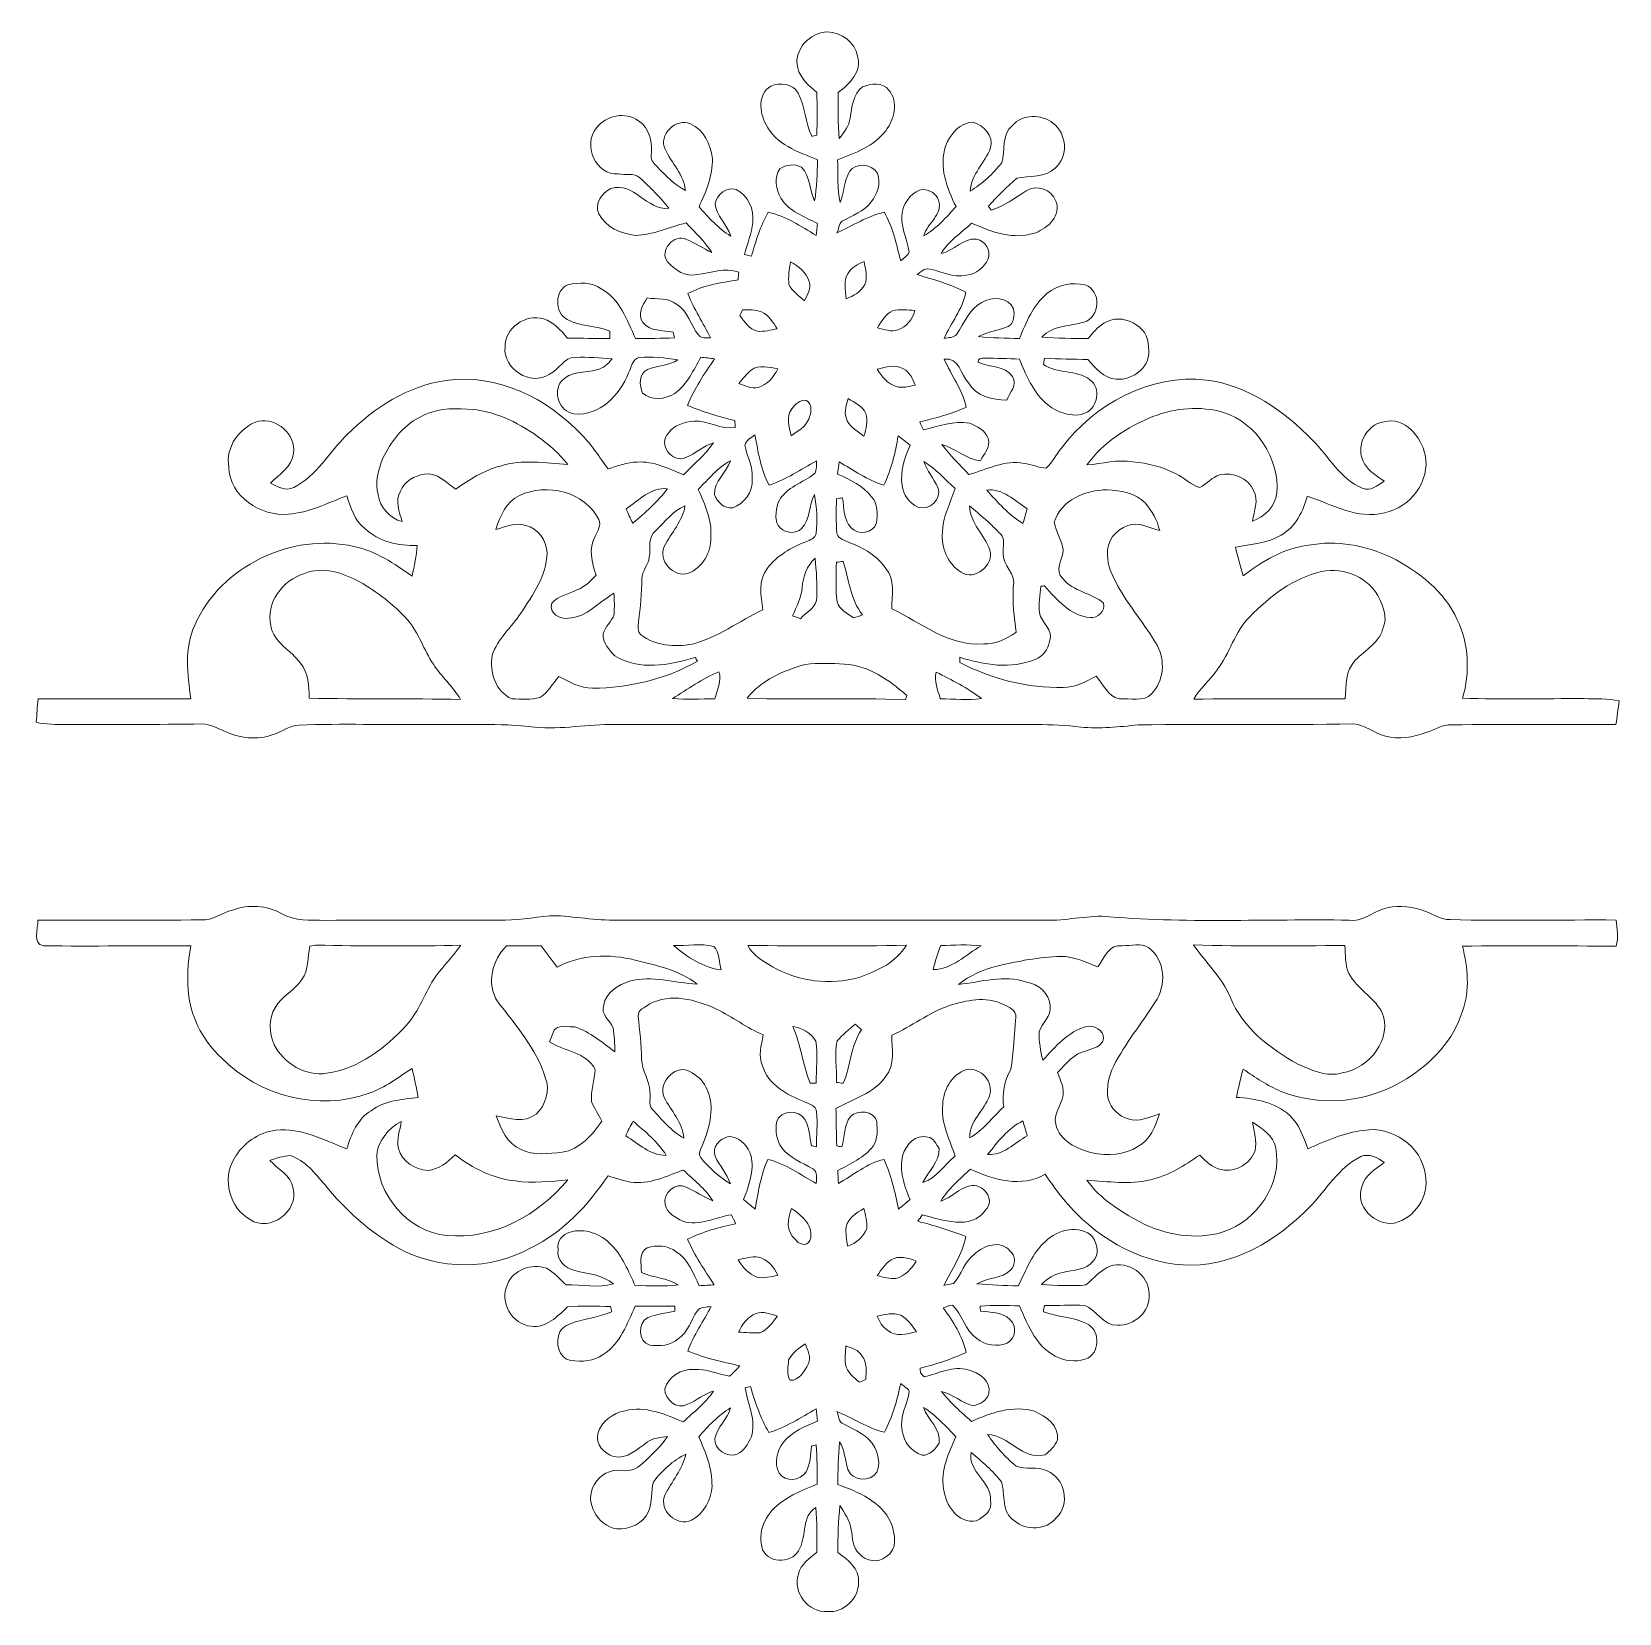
# Model space of a CAD drawing. Header units: centimetres. Extents: x -16.4 to 16.3, y -16.3 to 16.2.
import ezdxf

# ---------------------------------------------------------------- set-up
doc = ezdxf.new("R2010")
doc.units = ezdxf.units.CM
doc.header["$MEASUREMENT"] = 0
doc.layers.add('Layer 1', color=7, linetype='Continuous')

msp = doc.modelspace()

# ---------------------------------------------------------------- linework, layer by layer
at = {"layer": 'Layer 1', "color": 251, "lineweight": 9}
for points, knots in [([(-0.61771, 15.49675), (-0.71084, 15.86434), (-0.36759, 16.23088), (-0.00741, 16.24076), (-0.00741, 16.24076), (0.27552, 16.2277), (0.56233, 16.02874), (0.61419, 15.74087), (0.61419, 15.74087), (0.71156, 15.42514), (0.44309, 15.15949), (0.21414, 14.99016), (0.21414, 14.99016), (0.2092, 14.67548), (0.21096, 14.3601), (0.23778, 14.04648), (0.23778, 14.04648), (0.3302, 14.17489), (0.44098, 14.30401), (0.46214, 14.46629), (0.46214, 14.46629), (0.49601, 14.691), (0.51506, 14.95912), (0.71297, 15.10869), (0.71297, 15.10869), (0.88477, 15.17643), (1.1303, 15.20606), (1.25836, 15.04272), (1.25836, 15.04272), (1.4605, 14.7979), (1.3709, 14.43665), (1.19169, 14.20629), (1.19169, 14.20629), (0.95109, 13.88279), (0.55951, 13.7505), (0.19897, 13.60974), (0.19897, 13.60974), (0.21731, 13.31729), (0.18274, 13.01531), (0.25718, 12.72885), (0.25718, 12.72885), (0.34043, 12.93488), (0.3302, 13.17265), (0.44803, 13.36491), (0.44803, 13.36491), (0.57432, 13.56459), (0.91864, 13.52931), (1.02094, 13.32364), (1.02094, 13.32364), (1.10102, 13.12467), (1.01953, 12.90242), (0.89182, 12.74438), (0.89182, 12.74438), (0.75248, 12.53835), (0.49848, 12.47239), (0.29845, 12.34327), (0.29845, 12.34327), (0.2159, 12.29847), (0.23425, 12.16229), (0.18556, 12.10373), (0.18556, 12.10373), (0.508, 12.25119), (0.81139, 12.45016), (1.16135, 12.52954), (1.16135, 12.52954), (1.34338, 12.22156), (1.409, 11.87055), (1.50107, 11.53012), (1.50107, 11.53012), (1.56351, 11.58444), (1.63442, 11.63454), (1.67429, 11.70933), (1.67429, 11.70933), (1.6383, 11.99155), (1.47073, 12.26107), (1.53529, 12.55282), (1.53529, 12.55282), (1.59103, 12.76272), (1.74414, 12.97262), (1.97168, 13.00473), (1.97168, 13.00473), (2.09339, 12.97897), (2.24402, 12.91336), (2.27718, 12.77895), (2.27718, 12.77895), (2.37631, 12.47521), (2.04223, 12.3087), (1.97521, 12.0427), (1.97521, 12.0427), (2.23485, 12.19722), (2.44052, 12.42264), (2.63843, 12.64736), (2.63843, 12.64736), (2.44511, 13.02342), (2.28247, 13.47075), (2.42288, 13.89161), (2.42288, 13.89161), (2.51813, 14.13573), (2.70828, 14.36645), (2.99226, 14.38021), (2.99226, 14.38021), (3.21416, 14.30965), (3.41242, 14.10645), (3.34716, 13.85245), (3.34716, 13.85245), (3.23145, 13.54271), (2.94746, 13.31376), (2.93017, 12.96134), (2.93017, 12.96134), (3.17394, 13.11903), (3.39866, 13.31517), (3.57646, 13.54483), (3.57646, 13.54483), (3.65302, 13.79636), (3.56482, 14.12903), (3.79871, 14.31671), (3.79871, 14.31671), (4.00438, 14.54813), (4.39808, 14.55377), (4.63092, 14.35939), (4.63092, 14.35939), (4.91384, 14.14879), (4.95865, 13.675), (4.67784, 13.43864), (4.67784, 13.43864), (4.47252, 13.22768), (4.14937, 13.29471), (3.89044, 13.22768), (3.89044, 13.22768), (3.67454, 13.05835), (3.49356, 12.85127), (3.30271, 12.65583), (3.30271, 12.65583), (3.31647, 12.63466), (3.34398, 12.59233), (3.35774, 12.57116), (3.35774, 12.57116), (3.62479, 12.65477), (3.85057, 12.82164), (4.08164, 12.97333), (4.08164, 12.97333), (4.29578, 13.10774), (4.60587, 12.99873), (4.68983, 12.75884), (4.68983, 12.75884), (4.81507, 12.47415), (4.52508, 12.2018), (4.27673, 12.11008), (4.27673, 12.11008), (3.83011, 11.94992), (3.36762, 12.12702), (2.9591, 12.30729), (2.9591, 12.30729), (2.74814, 12.10373), (2.48285, 11.94357), (2.33327, 11.68428), (2.33327, 11.68428), (2.59821, 11.73402), (2.7746, 12.00601), (3.06141, 11.97673), (3.06141, 11.97673), (3.23497, 11.93969), (3.35809, 11.74284), (3.302, 11.56892), (3.302, 11.56892), (3.21381, 11.39818), (3.05259, 11.25636), (2.85433, 11.23837), (2.85433, 11.23837), (2.57599, 11.15899), (2.31493, 11.33891), (2.04223, 11.36643), (2.04223, 11.36643), (1.96109, 11.36043), (1.90253, 11.29058), (1.83692, 11.24931), (1.83692, 11.24931), (2.17629, 11.14206), (2.52589, 11.05316), (2.84163, 10.88383), (2.84163, 10.88383), (2.76896, 10.53422), (2.53612, 10.25588), (2.39325, 9.93627), (2.39325, 9.93627), (2.47968, 9.9592), (2.59751, 9.9405), (2.65183, 10.02517), (2.65183, 10.02517), (2.80917, 10.25306), (2.9076, 10.54798), (3.17077, 10.67604), (3.17077, 10.67604), (3.36938, 10.80092), (3.71793, 10.79599), (3.81882, 10.54692), (3.81882, 10.54692), (3.84669, 10.42592), (3.83576, 10.246), (3.70734, 10.18145), (3.70734, 10.18145), (3.50908, 10.09925), (3.29036, 10.07455), (3.10021, 9.97331), (3.10021, 9.97331), (3.37926, 9.94826), (3.65972, 9.93732), (3.94053, 9.93344), (3.94053, 9.93344), (4.08376, 10.26541), (4.22134, 10.62065), (4.5078, 10.85666), (4.5078, 10.85666), (4.72052, 11.03764), (5.02285, 11.10079), (5.29273, 11.03517), (5.29273, 11.03517), (5.63563, 10.92334), (5.60035, 10.36736), (5.26768, 10.27035), (5.26768, 10.27035), (4.97487, 10.18497), (4.62245, 10.20967), (4.40337, 9.96025), (4.40337, 9.96025), (4.71982, 9.94085), (5.03732, 9.93485), (5.35517, 9.93309), (5.35517, 9.93309), (5.45007, 10.04986), (5.54532, 10.17227), (5.67902, 10.24777), (5.67902, 10.24777), (6.03144, 10.48695), (6.61741, 10.19944), (6.59448, 9.75811), (6.59448, 9.75811), (6.66962, 9.38135), (6.28509, 9.0575), (5.92773, 9.09948), (5.92773, 9.09948), (5.6762, 9.11218), (5.5051, 9.32949), (5.34635, 9.50164), (5.34635, 9.50164), (5.05002, 9.51082), (4.75439, 9.51082), (4.45911, 9.52704), (4.45911, 9.52704), (4.45029, 9.48542), (4.44183, 9.44344), (4.43407, 9.40181), (4.43407, 9.40181), (4.72017, 9.19825), (5.11528, 9.29809), (5.39151, 9.08748), (5.39151, 9.08748), (5.62399, 8.91815), (5.55519, 8.51634), (5.29978, 8.40556), (5.29978, 8.40556), (5.06801, 8.30079), (4.81013, 8.3918), (4.60481, 8.51069), (4.60481, 8.51069), (4.26403, 8.74423), (4.08905, 9.13617), (3.94547, 9.50976), (3.94547, 9.50976), (3.70593, 9.51752), (3.4671, 9.52987), (3.22827, 9.53304), (3.22827, 9.53304), (3.17077, 9.52951), (3.07764, 9.53375), (3.09457, 9.44908), (3.09457, 9.44908), (3.32141, 9.33901), (3.64596, 9.38734), (3.79836, 9.15028), (3.79836, 9.15028), (3.90631, 8.98624), (3.74298, 8.81408), (3.68018, 8.66944), (3.68018, 8.66944), (3.38632, 8.66662), (3.04941, 8.74423), (2.89419, 9.02151), (2.89419, 9.02151), (2.72627, 9.18944), (2.71004, 9.55139), (2.39325, 9.51117), (2.39325, 9.51117), (2.54247, 9.17991), (2.76402, 8.88005), (2.84904, 8.52127), (2.84904, 8.52127), (2.54106, 8.38757), (2.21827, 8.29338), (1.89089, 8.22282), (1.89089, 8.22282), (1.91664, 8.16709), (1.94346, 8.11135), (1.97133, 8.05596), (1.97133, 8.05596), (2.27859, 8.12757), (2.59433, 8.25563), (2.91359, 8.19495), (2.91359, 8.19495), (3.06529, 8.13145), (3.24379, 8.0422), (3.29883, 7.87499), (3.29883, 7.87499), (3.34998, 7.69719), (3.20993, 7.56348), (3.14219, 7.41779), (3.14219, 7.41779), (2.84621, 7.45694), (2.62149, 7.66826), (2.34456, 7.75822), (2.34456, 7.75822), (2.51319, 7.53667), (2.7111, 7.34053), (2.90407, 7.14086), (2.90407, 7.14086), (3.2766, 7.2361), (3.63926, 7.44777), (4.03578, 7.36699), (4.03578, 7.36699), (4.191, 7.3497), (4.33705, 7.27279), (4.49439, 7.27032), (4.49439, 7.27032), (4.61504, 7.38886), (4.69371, 7.54161), (4.79954, 7.67249), (4.79954, 7.67249), (5.48499, 8.58583), (6.62623, 9.21484), (7.78898, 9.08043), (7.78898, 9.08043), (8.642, 8.96754), (9.38107, 8.44754), (9.9695, 7.84394), (9.9695, 7.84394), (10.30252, 7.51057), (10.53606, 7.04525), (10.99291, 6.85652), (10.99291, 6.85652), (11.16683, 6.77714), (11.30618, 6.91896), (11.44552, 6.99763), (11.44552, 6.99763), (11.303, 7.1084), (11.12873, 7.19554), (11.04018, 7.36064), (11.04018, 7.36064), (10.82464, 7.68307), (11.06594, 8.17132), (11.44164, 8.22388), (11.44164, 8.22388), (11.86604, 8.32866), (12.20329, 7.91485), (12.28478, 7.54302), (12.28478, 7.54302), (12.39944, 6.99798), (11.97399, 6.45894), (11.44729, 6.35204), (11.44729, 6.35204), (10.88955, 6.2067), (10.37202, 6.52208), (9.86049, 6.69565), (9.86049, 6.69565), (9.78147, 6.38062), (9.61672, 6.0603), (9.32639, 5.89343), (9.32639, 5.89343), (9.04311, 5.71775), (8.70127, 5.70258), (8.38165, 5.64649), (8.38165, 5.64649), (8.4328, 5.44858), (8.48043, 5.24891), (8.54499, 5.05453), (8.54499, 5.05453), (8.93657, 5.36285), (9.38601, 5.62285), (9.88942, 5.68388), (9.88942, 5.68388), (10.46304, 5.79395), (11.05817, 5.68282), (11.5824, 5.438), (11.5824, 5.438), (12.1412, 5.14942), (12.68025, 4.7395), (12.94624, 4.15212), (12.94624, 4.15212), (13.18719, 3.65294), (13.2073, 3.06945), (13.05596, 2.54099), (13.05596, 2.54099), (13.88816, 2.51135), (14.72107, 2.53393), (15.55362, 2.52934), (15.55362, 2.52934), (15.79386, 2.52264), (16.0394, 2.53322), (16.27646, 2.48313), (16.27646, 2.48313), (16.25212, 2.32121), (16.23272, 2.15787), (16.20767, 1.99594), (16.20767, 1.99594), (15.08372, 1.98995), (13.95977, 2.01429), (12.83653, 1.98995), (12.83653, 1.98995), (12.63932, 2.01006), (12.48269, 1.88341), (12.30419, 1.83084), (12.30419, 1.83084), (12.03749, 1.74477), (11.74362, 1.67386), (11.46669, 1.75994), (11.46669, 1.75994), (11.23492, 1.80756), (11.05288, 2.00159), (10.81194, 2.01006), (10.81194, 2.01006), (9.33486, 1.98042), (7.85777, 2.01499), (6.3814, 1.98959), (6.3814, 1.98959), (5.98982, 1.94938), (5.59471, 1.90775), (5.20136, 1.94444), (5.20136, 1.94444), (4.59811, 2.02064), (3.98886, 1.9963), (3.38279, 1.99841), (3.38279, 1.99841), (0.79552, 1.9963), (-1.7914, 1.99877), (-4.37832, 1.99806), (-4.37832, 1.99806), (-4.9283, 2.00547), (-5.47476, 1.89258), (-6.02474, 1.94091), (-6.02474, 1.94091), (-6.75393, 2.03404), (-7.49088, 1.98959), (-8.2236, 1.99771), (-8.2236, 1.99771), (-9.10519, 1.98536), (-9.98749, 2.02275), (-10.86838, 1.98501), (-10.86838, 1.98501), (-11.06875, 1.98924), (-11.21798, 1.84354), (-11.40178, 1.79274), (-11.40178, 1.79274), (-11.73303, 1.66574), (-12.10274, 1.71831), (-12.41742, 1.86471), (-12.41742, 1.86471), (-12.55994, 1.92398), (-12.70141, 2.00653), (-12.85981, 2.009), (-12.85981, 2.009), (-13.79573, 1.99877), (-14.73164, 1.99171), (-15.66756, 1.99736), (-15.66756, 1.99736), (-15.87076, 2.003), (-16.07749, 1.99418), (-16.27646, 2.04427), (-16.27646, 2.04427), (-16.26482, 2.20549), (-16.25459, 2.3653), (-16.24012, 2.52546), (-16.24012, 2.52546), (-15.19237, 2.52899), (-14.14462, 2.52546), (-13.09687, 2.52723), (-13.09687, 2.52723), (-13.16954, 3.02994), (-13.23587, 3.56298), (-13.01926, 4.041), (-13.01926, 4.041), (-12.48445, 5.25244), (-11.02642, 5.95482), (-9.74301, 5.65742), (-9.74301, 5.65742), (-9.29463, 5.5657), (-8.91681, 5.3057), (-8.54816, 5.05029), (-8.54816, 5.05029), (-8.50371, 5.25808), (-8.46067, 5.46692), (-8.44126, 5.67894), (-8.44126, 5.67894), (-8.82685, 5.66448), (-9.23219, 5.75938), (-9.52076, 6.02819), (-9.52076, 6.02819), (-9.73666, 6.19012), (-9.80687, 6.45929), (-9.89048, 6.70165), (-9.89048, 6.70165), (-10.28382, 6.5496), (-10.67011, 6.35628), (-11.09733, 6.321), (-11.09733, 6.321), (-11.66001, 6.27126), (-12.30594, 6.68718), (-12.31582, 7.29008), (-12.31582, 7.29008), (-12.39061, 7.70354), (-12.09428, 8.11205), (-11.70869, 8.23588), (-11.70869, 8.23588), (-11.33016, 8.30608), (-10.93611, 7.96812), (-10.9862, 7.57654), (-10.9862, 7.57654), (-11.0116, 7.29855), (-11.2783, 7.13733), (-11.46281, 6.96235), (-11.46281, 6.96235), (-11.32169, 6.88474), (-11.14001, 6.78384), (-10.98162, 6.87133), (-10.98162, 6.87133), (-10.50713, 7.11404), (-10.25207, 7.59982), (-9.88024, 7.95859), (-9.88024, 7.95859), (-9.33097, 8.50716), (-8.63917, 8.96295), (-7.85636, 9.06984), (-7.85636, 9.06984), (-6.80438, 9.22507), (-5.76368, 8.70437), (-5.05742, 7.95083), (-5.05742, 7.95083), (-4.84893, 7.74128), (-4.69229, 7.48905), (-4.51626, 7.25304), (-4.51626, 7.25304), (-4.32153, 7.31442), (-4.1275, 7.39239), (-3.91971, 7.39309), (-3.91971, 7.39309), (-3.57963, 7.4199), (-3.27095, 7.25657), (-2.96686, 7.13204), (-2.96686, 7.13204), (-2.7566, 7.34688), (-2.52271, 7.54373), (-2.34914, 7.79102), (-2.34914, 7.79102), (-2.56187, 7.73352), (-2.71498, 7.5596), (-2.921, 7.49046), (-2.921, 7.49046), (-3.19828, 7.34794), (-3.50167, 7.77903), (-3.27519, 7.98611), (-3.27519, 7.98611), (-3.15948, 8.16179), (-2.9471, 8.21224), (-2.75131, 8.23588), (-2.75131, 8.23588), (-2.46027, 8.25951), (-2.19745, 8.04714), (-1.90464, 8.10605), (-1.90464, 8.10605), (-1.90606, 8.14098), (-1.90888, 8.21083), (-1.91029, 8.24575), (-1.91029, 8.24575), (-2.24014, 8.33183), (-2.56963, 8.4232), (-2.88325, 8.55902), (-2.88325, 8.55902), (-2.74814, 8.90545), (-2.53541, 9.21166), (-2.32657, 9.51646), (-2.32657, 9.51646), (-2.42182, 9.52845), (-2.51671, 9.53939), (-2.61161, 9.54997), (-2.61161, 9.54997), (-2.76119, 9.2861), (-2.8896, 8.9887), (-3.14254, 8.80561), (-3.14254, 8.80561), (-3.3408, 8.68355), (-3.62161, 8.64616), (-3.80859, 8.81196), (-3.80859, 8.81196), (-3.87773, 8.96754), (-3.88831, 9.21413), (-3.70769, 9.29703), (-3.70769, 9.29703), (-3.50449, 9.38099), (-3.2706, 9.37359), (-3.0801, 9.49388), (-3.0801, 9.49388), (-3.34433, 9.54045), (-3.61456, 9.56655), (-3.88232, 9.54468), (-3.88232, 9.54468), (-4.01743, 9.50235), (-4.04107, 9.33866), (-4.09822, 9.22789), (-4.09822, 9.22789), (-4.27355, 8.77034), (-4.68841, 8.33324), (-5.21864, 8.38475), (-5.21864, 8.38475), (-5.52026, 8.43061), (-5.66138, 8.8296), (-5.47617, 9.0575), (-5.47617, 9.0575), (-5.29696, 9.26669), (-4.99392, 9.21977), (-4.75297, 9.28998), (-4.75297, 9.28998), (-4.61892, 9.31855), (-4.5152, 9.41451), (-4.43265, 9.51893), (-4.43265, 9.51893), (-4.68524, 9.53904), (-4.93853, 9.55456), (-5.19148, 9.54645), (-5.19148, 9.54645), (-5.42572, 9.55491), (-5.52803, 9.28892), (-5.72276, 9.20072), (-5.72276, 9.20072), (-6.10905, 8.94108), (-6.67879, 9.30691), (-6.63681, 9.76058), (-6.63681, 9.76058), (-6.64069, 10.1504), (-6.21524, 10.44709), (-5.84588, 10.3402), (-5.84588, 10.3402), (-5.63844, 10.27105), (-5.49098, 10.10207), (-5.35093, 9.94438), (-5.35093, 9.94438), (-5.06201, 9.93732), (-4.77308, 9.9345), (-4.4838, 9.93309), (-4.4838, 9.93309), (-4.48416, 9.98354), (-4.48416, 10.03399), (-4.48416, 10.08408), (-4.48416, 10.08408), (-4.76391, 10.21214), (-5.09481, 10.1698), (-5.36151, 10.32679), (-5.36151, 10.32679), (-5.61975, 10.46508), (-5.62328, 10.92863), (-5.34317, 11.04046), (-5.34317, 11.04046), (-5.11633, 11.08844), (-4.85916, 11.10079), (-4.66054, 10.95862), (-4.66054, 10.95862), (-4.27002, 10.74766), (-4.13032, 10.30809), (-3.95287, 9.93274), (-3.95287, 9.93274), (-3.68653, 9.93521), (-3.42018, 9.93732), (-3.15348, 9.94614), (-3.15348, 9.94614), (-3.16265, 9.98636), (-3.17182, 10.02658), (-3.18064, 10.06644), (-3.18064, 10.06644), (-3.38984, 10.10913), (-3.66113, 10.07173), (-3.80294, 10.26329), (-3.80294, 10.26329), (-3.9123, 10.43157), (-3.8107, 10.62312), (-3.71439, 10.76706), (-3.71439, 10.76706), (-3.5119, 10.7413), (-3.28048, 10.77941), (-3.10903, 10.6397), (-3.10903, 10.6397), (-2.87619, 10.49542), (-2.81728, 10.20367), (-2.65359, 9.99941), (-2.65359, 9.99941), (-2.59609, 9.9278), (-2.49343, 9.95461), (-2.41335, 9.94509), (-2.41335, 9.94509), (-2.55623, 10.25518), (-2.7566, 10.53634), (-2.87584, 10.85772), (-2.87584, 10.85772), (-2.55905, 11.0327), (-2.19286, 11.07821), (-1.84185, 11.14171), (-1.84185, 11.14171), (-1.83868, 11.19392), (-1.83515, 11.24613), (-1.83127, 11.29834), (-1.83127, 11.29834), (-2.1149, 11.40312), (-2.40418, 11.27894), (-2.68746, 11.2486), (-2.68746, 11.2486), (-2.92629, 11.18757), (-3.14607, 11.34385), (-3.29424, 11.51389), (-3.29424, 11.51389), (-3.47909, 11.73967), (-3.15489, 12.10056), (-2.90512, 11.97285), (-2.90512, 11.97285), (-2.72591, 11.89065), (-2.55764, 11.78729), (-2.38089, 11.6991), (-2.38089, 11.6991), (-2.53047, 11.92417), (-2.72556, 12.11326), (-2.90936, 12.3094), (-2.90936, 12.3094), (-3.25825, 12.2265), (-3.59092, 12.06069), (-3.95499, 12.05364), (-3.95499, 12.05364), (-4.24638, 12.08433), (-4.5727, 12.22015), (-4.70499, 12.50061), (-4.70499, 12.50061), (-4.81118, 12.71298), (-4.64114, 12.9257), (-4.46123, 13.01707), (-4.46123, 13.01707), (-3.9878, 13.17159), (-3.73344, 12.56023), (-3.26566, 12.61244), (-3.26566, 12.61244), (-3.45016, 12.83398), (-3.64737, 13.04706), (-3.86538, 13.23615), (-3.86538, 13.23615), (-3.98356, 13.34551), (-4.16313, 13.29224), (-4.30424, 13.31694), (-4.30424, 13.31694), (-4.77626, 13.27742), (-5.04648, 13.92407), (-4.75579, 14.26485), (-4.75579, 14.26485), (-4.5593, 14.52414), (-4.16136, 14.60599), (-3.89184, 14.40914), (-3.89184, 14.40914), (-3.65266, 14.2645), (-3.60468, 13.94417), (-3.63361, 13.687), (-3.63361, 13.687), (-3.63925, 13.5921), (-3.55917, 13.52331), (-3.50308, 13.45734), (-3.50308, 13.45734), (-3.32599, 13.28201), (-3.15418, 13.09257), (-2.92876, 12.97862), (-2.92876, 12.97862), (-2.95628, 13.30882), (-3.21486, 13.53707), (-3.34504, 13.82458), (-3.34504, 13.82458), (-3.49426, 14.11809), (-3.11608, 14.48604), (-2.82575, 14.34528), (-2.82575, 14.34528), (-2.54106, 14.23345), (-2.40841, 13.91877), (-2.37349, 13.63549), (-2.37349, 13.63549), (-2.35938, 13.28483), (-2.5026, 12.95393), (-2.64795, 12.64348), (-2.64795, 12.64348), (-2.44828, 12.42476), (-2.25531, 12.19334), (-1.99601, 12.04129), (-1.99601, 12.04129), (-2.06622, 12.28435), (-2.29411, 12.4491), (-2.31775, 12.71157), (-2.31775, 12.71157), (-2.27859, 12.89678), (-2.08139, 13.06152), (-1.88418, 12.9945), (-1.88418, 12.9945), (-1.63618, 12.87173), (-1.5113, 12.58774), (-1.54199, 12.31999), (-1.54199, 12.31999), (-1.56386, 12.09315), (-1.65276, 11.88219), (-1.71168, 11.66417), (-1.71168, 11.66417), (-1.66405, 11.65077), (-1.61607, 11.63701), (-1.56809, 11.6236), (-1.56809, 11.6236), (-1.48061, 11.93581), (-1.385, 12.24802), (-1.22308, 12.53024), (-1.22308, 12.53024), (-0.86289, 12.44875), (-0.55104, 12.24414), (-0.2413, 12.05293), (-0.2413, 12.05293), (-0.23424, 12.11502), (-0.22013, 12.2392), (-0.21308, 12.30129), (-0.21308, 12.30129), (-0.48366, 12.43711), (-0.79586, 12.54929), (-0.96379, 12.81917), (-0.96379, 12.81917), (-1.05798, 12.99591), (-1.11724, 13.2492), (-0.98389, 13.41995), (-0.98389, 13.41995), (-0.8636, 13.5099), (-0.67345, 13.5353), (-0.54151, 13.45417), (-0.54151, 13.45417), (-0.35242, 13.2679), (-0.38594, 12.98744), (-0.26987, 12.76554), (-0.26987, 12.76554), (-0.22789, 13.04459), (-0.21625, 13.32717), (-0.20778, 13.60868), (-0.20778, 13.60868), (-0.60854, 13.77131), (-1.07597, 13.92407), (-1.27388, 14.34422), (-1.27388, 14.34422), (-1.40864, 14.58623), (-1.44356, 14.96159), (-1.17087, 15.12386), (-1.17087, 15.12386), (-0.98213, 15.19583), (-0.71226, 15.18066), (-0.60748, 14.97781), (-0.60748, 14.97781), (-0.4639, 14.70088), (-0.46178, 14.37421), (-0.33055, 14.09093), (-0.33055, 14.09093), (-0.30409, 14.09693), (-0.25153, 14.10927), (-0.22507, 14.11562), (-0.22507, 14.11562), (-0.21801, 14.40843), (-0.21766, 14.70088), (-0.22542, 14.99369), (-0.22542, 14.99369), (-0.38876, 15.12951), (-0.56338, 15.2812), (-0.61771, 15.49675), (-0.61771, 15.49675), (-0.61771, 15.49675), (-0.61771, 15.49675), (-0.61771, 15.49675)], [0, 0, 0, 0, 0.0045045, 0.0045045, 0.0045045, 0.0045045, 0.00900901, 0.00900901, 0.00900901, 0.00900901, 0.01351351, 0.01351351, 0.01351351, 0.01351351, 0.01801802, 0.01801802, 0.01801802, 0.01801802, 0.02252252, 0.02252252, 0.02252252, 0.02252252, 0.02702703, 0.02702703, 0.02702703, 0.02702703, 0.03153153, 0.03153153, 0.03153153, 0.03153153, 0.03603604, 0.03603604, 0.03603604, 0.03603604, 0.04054054, 0.04054054, 0.04054054, 0.04054054, 0.04504505, 0.04504505, 0.04504505, 0.04504505, 0.04954955, 0.04954955, 0.04954955, 0.04954955, 0.05405405, 0.05405405, 0.05405405, 0.05405405, 0.05855856, 0.05855856, 0.05855856, 0.05855856, 0.06306306, 0.06306306, 0.06306306, 0.06306306, 0.06756757, 0.06756757, 0.06756757, 0.06756757, 0.07207207, 0.07207207, 0.07207207, 0.07207207, 0.07657658, 0.07657658, 0.07657658, 0.07657658, 0.08108108, 0.08108108, 0.08108108, 0.08108108, 0.08558559, 0.08558559, 0.08558559, 0.08558559, 0.09009009, 0.09009009, 0.09009009, 0.09009009, 0.09459459, 0.09459459, 0.09459459, 0.09459459, 0.0990991, 0.0990991, 0.0990991, 0.0990991, 0.1036036, 0.1036036, 0.1036036, 0.1036036, 0.10810811, 0.10810811, 0.10810811, 0.10810811, 0.11261261, 0.11261261, 0.11261261, 0.11261261, 0.11711712, 0.11711712, 0.11711712, 0.11711712, 0.12162162, 0.12162162, 0.12162162, 0.12162162, 0.12612613, 0.12612613, 0.12612613, 0.12612613, 0.13063063, 0.13063063, 0.13063063, 0.13063063, 0.13513514, 0.13513514, 0.13513514, 0.13513514, 0.13963964, 0.13963964, 0.13963964, 0.13963964, 0.14414414, 0.14414414, 0.14414414, 0.14414414, 0.14864865, 0.14864865, 0.14864865, 0.14864865, 0.15315315, 0.15315315, 0.15315315, 0.15315315, 0.15765766, 0.15765766, 0.15765766, 0.15765766, 0.16216216, 0.16216216, 0.16216216, 0.16216216, 0.16666667, 0.16666667, 0.16666667, 0.16666667, 0.17117117, 0.17117117, 0.17117117, 0.17117117, 0.17567568, 0.17567568, 0.17567568, 0.17567568, 0.18018018, 0.18018018, 0.18018018, 0.18018018, 0.18468468, 0.18468468, 0.18468468, 0.18468468, 0.18918919, 0.18918919, 0.18918919, 0.18918919, 0.19369369, 0.19369369, 0.19369369, 0.19369369, 0.1981982, 0.1981982, 0.1981982, 0.1981982, 0.2027027, 0.2027027, 0.2027027, 0.2027027, 0.20720721, 0.20720721, 0.20720721, 0.20720721, 0.21171171, 0.21171171, 0.21171171, 0.21171171, 0.21621622, 0.21621622, 0.21621622, 0.21621622, 0.22072072, 0.22072072, 0.22072072, 0.22072072, 0.22522523, 0.22522523, 0.22522523, 0.22522523, 0.22972973, 0.22972973, 0.22972973, 0.22972973, 0.23423423, 0.23423423, 0.23423423, 0.23423423, 0.23873874, 0.23873874, 0.23873874, 0.23873874, 0.24324324, 0.24324324, 0.24324324, 0.24324324, 0.24774775, 0.24774775, 0.24774775, 0.24774775, 0.25225225, 0.25225225, 0.25225225, 0.25225225, 0.25675676, 0.25675676, 0.25675676, 0.25675676, 0.26126126, 0.26126126, 0.26126126, 0.26126126, 0.26576577, 0.26576577, 0.26576577, 0.26576577, 0.27027027, 0.27027027, 0.27027027, 0.27027027, 0.27477477, 0.27477477, 0.27477477, 0.27477477, 0.27927928, 0.27927928, 0.27927928, 0.27927928, 0.28378378, 0.28378378, 0.28378378, 0.28378378, 0.28828829, 0.28828829, 0.28828829, 0.28828829, 0.29279279, 0.29279279, 0.29279279, 0.29279279, 0.2972973, 0.2972973, 0.2972973, 0.2972973, 0.3018018, 0.3018018, 0.3018018, 0.3018018, 0.30630631, 0.30630631, 0.30630631, 0.30630631, 0.31081081, 0.31081081, 0.31081081, 0.31081081, 0.31531532, 0.31531532, 0.31531532, 0.31531532, 0.31981982, 0.31981982, 0.31981982, 0.31981982, 0.32432432, 0.32432432, 0.32432432, 0.32432432, 0.32882883, 0.32882883, 0.32882883, 0.32882883, 0.33333333, 0.33333333, 0.33333333, 0.33333333, 0.33783784, 0.33783784, 0.33783784, 0.33783784, 0.34234234, 0.34234234, 0.34234234, 0.34234234, 0.34684685, 0.34684685, 0.34684685, 0.34684685, 0.35135135, 0.35135135, 0.35135135, 0.35135135, 0.35585586, 0.35585586, 0.35585586, 0.35585586, 0.36036036, 0.36036036, 0.36036036, 0.36036036, 0.36486486, 0.36486486, 0.36486486, 0.36486486, 0.36936937, 0.36936937, 0.36936937, 0.36936937, 0.37387387, 0.37387387, 0.37387387, 0.37387387, 0.37837838, 0.37837838, 0.37837838, 0.37837838, 0.38288288, 0.38288288, 0.38288288, 0.38288288, 0.38738739, 0.38738739, 0.38738739, 0.38738739, 0.39189189, 0.39189189, 0.39189189, 0.39189189, 0.3963964, 0.3963964, 0.3963964, 0.3963964, 0.4009009, 0.4009009, 0.4009009, 0.4009009, 0.40540541, 0.40540541, 0.40540541, 0.40540541, 0.40990991, 0.40990991, 0.40990991, 0.40990991, 0.41441441, 0.41441441, 0.41441441, 0.41441441, 0.41891892, 0.41891892, 0.41891892, 0.41891892, 0.42342342, 0.42342342, 0.42342342, 0.42342342, 0.42792793, 0.42792793, 0.42792793, 0.42792793, 0.43243243, 0.43243243, 0.43243243, 0.43243243, 0.43693694, 0.43693694, 0.43693694, 0.43693694, 0.44144144, 0.44144144, 0.44144144, 0.44144144, 0.44594595, 0.44594595, 0.44594595, 0.44594595, 0.45045045, 0.45045045, 0.45045045, 0.45045045, 0.45495495, 0.45495495, 0.45495495, 0.45495495, 0.45945946, 0.45945946, 0.45945946, 0.45945946, 0.46396396, 0.46396396, 0.46396396, 0.46396396, 0.46846847, 0.46846847, 0.46846847, 0.46846847, 0.47297297, 0.47297297, 0.47297297, 0.47297297, 0.47747748, 0.47747748, 0.47747748, 0.47747748, 0.48198198, 0.48198198, 0.48198198, 0.48198198, 0.48648649, 0.48648649, 0.48648649, 0.48648649, 0.49099099, 0.49099099, 0.49099099, 0.49099099, 0.4954955, 0.4954955, 0.4954955, 0.4954955, 0.5, 0.5, 0.5, 0.5, 0.5045045, 0.5045045, 0.5045045, 0.5045045, 0.50900901, 0.50900901, 0.50900901, 0.50900901, 0.51351351, 0.51351351, 0.51351351, 0.51351351, 0.51801802, 0.51801802, 0.51801802, 0.51801802, 0.52252252, 0.52252252, 0.52252252, 0.52252252, 0.52702703, 0.52702703, 0.52702703, 0.52702703, 0.53153153, 0.53153153, 0.53153153, 0.53153153, 0.53603604, 0.53603604, 0.53603604, 0.53603604, 0.54054054, 0.54054054, 0.54054054, 0.54054054, 0.54504505, 0.54504505, 0.54504505, 0.54504505, 0.54954955, 0.54954955, 0.54954955, 0.54954955, 0.55405405, 0.55405405, 0.55405405, 0.55405405, 0.55855856, 0.55855856, 0.55855856, 0.55855856, 0.56306306, 0.56306306, 0.56306306, 0.56306306, 0.56756757, 0.56756757, 0.56756757, 0.56756757, 0.57207207, 0.57207207, 0.57207207, 0.57207207, 0.57657658, 0.57657658, 0.57657658, 0.57657658, 0.58108108, 0.58108108, 0.58108108, 0.58108108, 0.58558559, 0.58558559, 0.58558559, 0.58558559, 0.59009009, 0.59009009, 0.59009009, 0.59009009, 0.59459459, 0.59459459, 0.59459459, 0.59459459, 0.5990991, 0.5990991, 0.5990991, 0.5990991, 0.6036036, 0.6036036, 0.6036036, 0.6036036, 0.60810811, 0.60810811, 0.60810811, 0.60810811, 0.61261261, 0.61261261, 0.61261261, 0.61261261, 0.61711712, 0.61711712, 0.61711712, 0.61711712, 0.62162162, 0.62162162, 0.62162162, 0.62162162, 0.62612613, 0.62612613, 0.62612613, 0.62612613, 0.63063063, 0.63063063, 0.63063063, 0.63063063, 0.63513514, 0.63513514, 0.63513514, 0.63513514, 0.63963964, 0.63963964, 0.63963964, 0.63963964, 0.64414414, 0.64414414, 0.64414414, 0.64414414, 0.64864865, 0.64864865, 0.64864865, 0.64864865, 0.65315315, 0.65315315, 0.65315315, 0.65315315, 0.65765766, 0.65765766, 0.65765766, 0.65765766, 0.66216216, 0.66216216, 0.66216216, 0.66216216, 0.66666667, 0.66666667, 0.66666667, 0.66666667, 0.67117117, 0.67117117, 0.67117117, 0.67117117, 0.67567568, 0.67567568, 0.67567568, 0.67567568, 0.68018018, 0.68018018, 0.68018018, 0.68018018, 0.68468468, 0.68468468, 0.68468468, 0.68468468, 0.68918919, 0.68918919, 0.68918919, 0.68918919, 0.69369369, 0.69369369, 0.69369369, 0.69369369, 0.6981982, 0.6981982, 0.6981982, 0.6981982, 0.7027027, 0.7027027, 0.7027027, 0.7027027, 0.70720721, 0.70720721, 0.70720721, 0.70720721, 0.71171171, 0.71171171, 0.71171171, 0.71171171, 0.71621622, 0.71621622, 0.71621622, 0.71621622, 0.72072072, 0.72072072, 0.72072072, 0.72072072, 0.72522523, 0.72522523, 0.72522523, 0.72522523, 0.72972973, 0.72972973, 0.72972973, 0.72972973, 0.73423423, 0.73423423, 0.73423423, 0.73423423, 0.73873874, 0.73873874, 0.73873874, 0.73873874, 0.74324324, 0.74324324, 0.74324324, 0.74324324, 0.74774775, 0.74774775, 0.74774775, 0.74774775, 0.75225225, 0.75225225, 0.75225225, 0.75225225, 0.75675676, 0.75675676, 0.75675676, 0.75675676, 0.76126126, 0.76126126, 0.76126126, 0.76126126, 0.76576577, 0.76576577, 0.76576577, 0.76576577, 0.77027027, 0.77027027, 0.77027027, 0.77027027, 0.77477477, 0.77477477, 0.77477477, 0.77477477, 0.77927928, 0.77927928, 0.77927928, 0.77927928, 0.78378378, 0.78378378, 0.78378378, 0.78378378, 0.78828829, 0.78828829, 0.78828829, 0.78828829, 0.79279279, 0.79279279, 0.79279279, 0.79279279, 0.7972973, 0.7972973, 0.7972973, 0.7972973, 0.8018018, 0.8018018, 0.8018018, 0.8018018, 0.80630631, 0.80630631, 0.80630631, 0.80630631, 0.81081081, 0.81081081, 0.81081081, 0.81081081, 0.81531532, 0.81531532, 0.81531532, 0.81531532, 0.81981982, 0.81981982, 0.81981982, 0.81981982, 0.82432432, 0.82432432, 0.82432432, 0.82432432, 0.82882883, 0.82882883, 0.82882883, 0.82882883, 0.83333333, 0.83333333, 0.83333333, 0.83333333, 0.83783784, 0.83783784, 0.83783784, 0.83783784, 0.84234234, 0.84234234, 0.84234234, 0.84234234, 0.84684685, 0.84684685, 0.84684685, 0.84684685, 0.85135135, 0.85135135, 0.85135135, 0.85135135, 0.85585586, 0.85585586, 0.85585586, 0.85585586, 0.86036036, 0.86036036, 0.86036036, 0.86036036, 0.86486486, 0.86486486, 0.86486486, 0.86486486, 0.86936937, 0.86936937, 0.86936937, 0.86936937, 0.87387387, 0.87387387, 0.87387387, 0.87387387, 0.87837838, 0.87837838, 0.87837838, 0.87837838, 0.88288288, 0.88288288, 0.88288288, 0.88288288, 0.88738739, 0.88738739, 0.88738739, 0.88738739, 0.89189189, 0.89189189, 0.89189189, 0.89189189, 0.8963964, 0.8963964, 0.8963964, 0.8963964, 0.9009009, 0.9009009, 0.9009009, 0.9009009, 0.90540541, 0.90540541, 0.90540541, 0.90540541, 0.90990991, 0.90990991, 0.90990991, 0.90990991, 0.91441441, 0.91441441, 0.91441441, 0.91441441, 0.91891892, 0.91891892, 0.91891892, 0.91891892, 0.92342342, 0.92342342, 0.92342342, 0.92342342, 0.92792793, 0.92792793, 0.92792793, 0.92792793, 0.93243243, 0.93243243, 0.93243243, 0.93243243, 0.93693694, 0.93693694, 0.93693694, 0.93693694, 0.94144144, 0.94144144, 0.94144144, 0.94144144, 0.94594595, 0.94594595, 0.94594595, 0.94594595, 0.95045045, 0.95045045, 0.95045045, 0.95045045, 0.95495495, 0.95495495, 0.95495495, 0.95495495, 0.95945946, 0.95945946, 0.95945946, 0.95945946, 0.96396396, 0.96396396, 0.96396396, 0.96396396, 0.96846847, 0.96846847, 0.96846847, 0.96846847, 0.97297297, 0.97297297, 0.97297297, 0.97297297, 0.97747748, 0.97747748, 0.97747748, 0.97747748, 0.98198198, 0.98198198, 0.98198198, 0.98198198, 0.98648649, 0.98648649, 0.98648649, 0.98648649, 0.99099099, 0.99099099, 0.99099099, 0.99099099, 1, 1, 1, 1]), ([(-0.76482, 11.51107), (-0.79339, 11.35761), (-0.81456, 11.20168), (-0.79939, 11.0454), (-0.79939, 11.0454), (-0.72989, 10.90499), (-0.59337, 10.81504), (-0.48154, 10.71026), (-0.48154, 10.71026), (-0.4191, 10.8295), (-0.33584, 10.96497), (-0.38311, 11.10396), (-0.38311, 11.10396), (-0.43568, 11.29411), (-0.60254, 11.41687), (-0.76482, 11.51107), (-0.76482, 11.51107), (-0.76482, 11.51107), (-0.76482, 11.51107), (-0.76482, 11.51107)], [0, 0, 0, 0, 0.16666667, 0.16666667, 0.16666667, 0.16666667, 0.33333333, 0.33333333, 0.33333333, 0.33333333, 0.5, 0.5, 0.5, 0.5, 0.66666667, 0.66666667, 0.66666667, 0.66666667, 1, 1, 1, 1]), ([(0.42122, 11.27435), (0.30904, 11.11878), (0.36901, 10.92581), (0.38065, 10.75083), (0.38065, 10.75083), (0.52917, 10.8101), (0.6858, 10.89194), (0.75918, 11.04258), (0.75918, 11.04258), (0.82868, 11.19321), (0.77118, 11.36466), (0.74577, 11.52024), (0.74577, 11.52024), (0.6216, 11.46415), (0.4886, 11.40065), (0.42122, 11.27435), (0.42122, 11.27435), (0.42122, 11.27435), (0.42122, 11.27435), (0.42122, 11.27435)], [0, 0, 0, 0, 0.16666667, 0.16666667, 0.16666667, 0.16666667, 0.33333333, 0.33333333, 0.33333333, 0.33333333, 0.5, 0.5, 0.5, 0.5, 0.66666667, 0.66666667, 0.66666667, 0.66666667, 1, 1, 1, 1]), ([(-1.75542, 10.52188), (-1.76883, 10.49295), (-1.79493, 10.43474), (-1.80798, 10.40581), (-1.80798, 10.40581), (-1.71168, 10.2774), (-1.61254, 10.12359), (-1.44639, 10.08302), (-1.44639, 10.08302), (-1.30951, 10.07032), (-1.17334, 10.10913), (-1.03928, 10.13523), (-1.03928, 10.13523), (-1.12571, 10.26717), (-1.21355, 10.4164), (-1.3656, 10.47919), (-1.3656, 10.47919), (-1.48801, 10.53317), (-1.6263, 10.52117), (-1.75542, 10.52188), (-1.75542, 10.52188), (-1.75542, 10.52188), (-1.75542, 10.52188), (-1.75542, 10.52188)], [0, 0, 0, 0, 0.14285714, 0.14285714, 0.14285714, 0.14285714, 0.28571429, 0.28571429, 0.28571429, 0.28571429, 0.42857143, 0.42857143, 0.42857143, 0.42857143, 0.57142857, 0.57142857, 0.57142857, 0.57142857, 0.71428571, 0.71428571, 0.71428571, 0.71428571, 1, 1, 1, 1]), ([(1.33456, 10.50177), (1.18322, 10.44144), (1.10526, 10.28305), (1.02129, 10.15322), (1.02129, 10.15322), (1.15676, 10.12324), (1.3014, 10.06185), (1.43969, 10.11265), (1.43969, 10.11265), (1.61537, 10.17721), (1.74766, 10.3275), (1.79247, 10.50847), (1.79247, 10.50847), (1.64112, 10.5254), (1.48308, 10.54163), (1.33456, 10.50177), (1.33456, 10.50177), (1.33456, 10.50177), (1.33456, 10.50177), (1.33456, 10.50177)], [0, 0, 0, 0, 0.16666667, 0.16666667, 0.16666667, 0.16666667, 0.33333333, 0.33333333, 0.33333333, 0.33333333, 0.5, 0.5, 0.5, 0.5, 0.66666667, 0.66666667, 0.66666667, 0.66666667, 1, 1, 1, 1]), ([(-1.57691, 9.28539), (-1.67216, 9.20566), (-1.74766, 9.10583), (-1.82774, 9.01164), (-1.82774, 9.01164), (-1.70215, 8.95766), (-1.57092, 8.90298), (-1.42945, 8.92662), (-1.42945, 8.92662), (-1.24142, 8.98059), (-1.11089, 9.13899), (-1.02693, 9.30762), (-1.02693, 9.30762), (-1.20509, 9.34572), (-1.41711, 9.40145), (-1.57691, 9.28539), (-1.57691, 9.28539), (-1.57691, 9.28539), (-1.57691, 9.28539), (-1.57691, 9.28539)], [0, 0, 0, 0, 0.16666667, 0.16666667, 0.16666667, 0.16666667, 0.33333333, 0.33333333, 0.33333333, 0.33333333, 0.5, 0.5, 0.5, 0.5, 0.66666667, 0.66666667, 0.66666667, 0.66666667, 1, 1, 1, 1]), ([(1.016, 9.30479), (1.10702, 9.15134), (1.23331, 9.0007), (1.41006, 8.94708), (1.41006, 8.94708), (1.53882, 8.9051), (1.67252, 8.95166), (1.79987, 8.97636), (1.79987, 8.97636), (1.74731, 9.1023), (1.68628, 9.24376), (1.55787, 9.31044), (1.55787, 9.31044), (1.39101, 9.41239), (1.19204, 9.34289), (1.016, 9.30479), (1.016, 9.30479), (1.016, 9.30479), (1.016, 9.30479), (1.016, 9.30479)], [0, 0, 0, 0, 0.16666667, 0.16666667, 0.16666667, 0.16666667, 0.33333333, 0.33333333, 0.33333333, 0.33333333, 0.5, 0.5, 0.5, 0.5, 0.66666667, 0.66666667, 0.66666667, 0.66666667, 1, 1, 1, 1]), ([(-8.39752, 8.30961), (-8.74606, 8.13851), (-8.97996, 7.81007), (-9.14894, 7.47141), (-9.14894, 7.47141), (-9.24136, 7.23716), (-9.32003, 6.97434), (-9.24771, 6.72387), (-9.24771, 6.72387), (-9.2082, 6.46352), (-9.00853, 6.23774), (-8.75418, 6.16931), (-8.75418, 6.16931), (-8.80463, 6.37145), (-8.90905, 6.59617), (-8.78734, 6.79513), (-8.78734, 6.79513), (-8.71008, 6.99763), (-8.49806, 7.1151), (-8.2931, 7.1465), (-8.2931, 7.1465), (-8.03169, 7.18566), (-7.84542, 6.97434), (-7.65492, 6.83641), (-7.65492, 6.83641), (-7.37023, 7.03537), (-7.07213, 7.22235), (-6.73276, 7.31195), (-6.73276, 7.31195), (-6.28226, 7.45836), (-5.80496, 7.37298), (-5.34423, 7.34088), (-5.34423, 7.34088), (-5.51533, 7.56948), (-5.73828, 7.75398), (-5.96723, 7.9219), (-5.96723, 7.9219), (-6.39057, 8.22565), (-6.88587, 8.45813), (-7.41292, 8.48423), (-7.41292, 8.48423), (-7.74594, 8.50434), (-8.10613, 8.49023), (-8.39752, 8.30961), (-8.39752, 8.30961), (-8.39752, 8.30961), (-8.39752, 8.30961), (-8.39752, 8.30961)], [0, 0, 0, 0, 0.07692308, 0.07692308, 0.07692308, 0.07692308, 0.15384615, 0.15384615, 0.15384615, 0.15384615, 0.23076923, 0.23076923, 0.23076923, 0.23076923, 0.30769231, 0.30769231, 0.30769231, 0.30769231, 0.38461538, 0.38461538, 0.38461538, 0.38461538, 0.46153846, 0.46153846, 0.46153846, 0.46153846, 0.53846154, 0.53846154, 0.53846154, 0.53846154, 0.61538462, 0.61538462, 0.61538462, 0.61538462, 0.69230769, 0.69230769, 0.69230769, 0.69230769, 0.76923077, 0.76923077, 0.76923077, 0.76923077, 0.84615385, 0.84615385, 0.84615385, 0.84615385, 1, 1, 1, 1]), ([(-0.74083, 8.48529), (-0.87065, 8.32372), (-0.78528, 8.11593), (-0.75494, 7.93496), (-0.75494, 7.93496), (-0.61877, 8.0295), (-0.4572, 8.11205), (-0.39123, 8.27609), (-0.39123, 8.27609), (-0.34113, 8.39357), (-0.30198, 8.58583), (-0.4385, 8.65815), (-0.4385, 8.65815), (-0.56621, 8.68955), (-0.67063, 8.57525), (-0.74083, 8.48529), (-0.74083, 8.48529), (-0.74083, 8.48529), (-0.74083, 8.48529), (-0.74083, 8.48529)], [0, 0, 0, 0, 0.16666667, 0.16666667, 0.16666667, 0.16666667, 0.33333333, 0.33333333, 0.33333333, 0.33333333, 0.5, 0.5, 0.5, 0.5, 0.66666667, 0.66666667, 0.66666667, 0.66666667, 1, 1, 1, 1]), ([(0.41804, 8.70119), (0.38912, 8.57349), (0.33549, 8.43872), (0.37571, 8.30714), (0.37571, 8.30714), (0.42369, 8.12687), (0.60255, 8.03338), (0.74154, 7.92755), (0.74154, 7.92755), (0.79269, 8.07642), (0.83115, 8.23905), (0.78458, 8.39533), (0.78458, 8.39533), (0.71579, 8.54632), (0.54998, 8.61582), (0.41804, 8.70119), (0.41804, 8.70119), (0.41804, 8.70119), (0.41804, 8.70119), (0.41804, 8.70119)], [0, 0, 0, 0, 0.16666667, 0.16666667, 0.16666667, 0.16666667, 0.33333333, 0.33333333, 0.33333333, 0.33333333, 0.5, 0.5, 0.5, 0.5, 0.66666667, 0.66666667, 0.66666667, 0.66666667, 1, 1, 1, 1]), ([(6.68514, 8.32795), (6.16091, 8.11875), (5.66173, 7.79949), (5.33012, 7.33418), (5.33012, 7.33418), (5.64409, 7.36134), (5.95912, 7.45342), (6.27521, 7.39803), (6.27521, 7.39803), (6.58319, 7.37192), (6.88764, 7.29572), (7.16139, 7.14967), (7.16139, 7.14967), (7.33178, 7.071), (7.46549, 6.92178), (7.64822, 6.86957), (7.64822, 6.86957), (7.79216, 6.94542), (7.89976, 7.08335), (8.06097, 7.12851), (8.06097, 7.12851), (8.32979, 7.20118), (8.64517, 7.06642), (8.75806, 6.80783), (8.75806, 6.80783), (8.86531, 6.60851), (8.76935, 6.38556), (8.73266, 6.17989), (8.73266, 6.17989), (8.98843, 6.26597), (9.20397, 6.4868), (9.23749, 6.76056), (9.23749, 6.76056), (9.28547, 7.46859), (8.82474, 8.1946), (8.14035, 8.41403), (8.14035, 8.41403), (7.66551, 8.55232), (7.14305, 8.50999), (6.68514, 8.32795), (6.68514, 8.32795), (6.68514, 8.32795), (6.68514, 8.32795), (6.68514, 8.32795)], [0, 0, 0, 0, 0.08333333, 0.08333333, 0.08333333, 0.08333333, 0.16666667, 0.16666667, 0.16666667, 0.16666667, 0.25, 0.25, 0.25, 0.25, 0.33333333, 0.33333333, 0.33333333, 0.33333333, 0.41666667, 0.41666667, 0.41666667, 0.41666667, 0.5, 0.5, 0.5, 0.5, 0.58333333, 0.58333333, 0.58333333, 0.58333333, 0.66666667, 0.66666667, 0.66666667, 0.66666667, 0.75, 0.75, 0.75, 0.75, 0.83333333, 0.83333333, 0.83333333, 0.83333333, 1, 1, 1, 1]), ([(-1.70779, 7.7434), (-1.66793, 7.50774), (-1.518, 7.29184), (-1.55786, 7.04314), (-1.55786, 7.04314), (-1.53211, 6.78137), (-1.71238, 6.53584), (-1.95544, 6.45364), (-1.95544, 6.45364), (-2.12619, 6.42507), (-2.27788, 6.57782), (-2.33115, 6.72775), (-2.33115, 6.72775), (-2.33327, 7.00257), (-2.08809, 7.17472), (-2.00342, 7.4192), (-2.00342, 7.4192), (-2.26906, 7.28232), (-2.45286, 7.03467), (-2.66523, 6.83217), (-2.66523, 6.83217), (-2.52906, 6.51997), (-2.37313, 6.19471), (-2.40594, 5.84369), (-2.40594, 5.84369), (-2.39113, 5.53536), (-2.58233, 5.22668), (-2.86526, 5.10639), (-2.86526, 5.10639), (-3.17323, 5.00937), (-3.50661, 5.37238), (-3.35879, 5.67012), (-3.35879, 5.67012), (-3.21698, 5.94141), (-2.98273, 6.17742), (-2.93723, 6.4928), (-2.93723, 6.4928), (-3.18452, 6.39156), (-3.34468, 6.16295), (-3.53554, 5.98657), (-3.53554, 5.98657), (-3.71439, 5.85498), (-3.63184, 5.61862), (-3.67171, 5.43588), (-3.67171, 5.43588), (-3.68899, 5.27854), (-3.81882, 5.15683), (-3.82552, 4.99702), (-3.82552, 4.99702), (-3.82587, 4.7014), (-3.84951, 4.40683), (-3.89008, 4.11367), (-3.89008, 4.11367), (-3.90101, 4.0223), (-3.91865, 3.91047), (-3.84175, 3.84062), (-3.84175, 3.84062), (-3.54577, 3.61061), (-3.14501, 3.58768), (-2.78871, 3.65188), (-2.78871, 3.65188), (-2.25848, 3.78488), (-1.82033, 4.12496), (-1.3335, 4.35709), (-1.3335, 4.35709), (-1.37901, 4.64037), (-1.43122, 4.96951), (-1.24248, 5.21081), (-1.24248, 5.21081), (-1.0414, 5.46869), (-0.75212, 5.64437), (-0.44767, 5.7555), (-0.44767, 5.7555), (-0.369, 5.79465), (-0.254, 5.82217), (-0.23989, 5.92518), (-0.23989, 5.92518), (-0.20249, 6.19047), (-0.22895, 6.46282), (-0.2734, 6.72528), (-0.2734, 6.72528), (-0.39123, 6.50303), (-0.35666, 6.21411), (-0.53975, 6.02643), (-0.53975, 6.02643), (-0.65616, 5.90719), (-0.85725, 5.93471), (-0.97508, 6.03596), (-0.97508, 6.03596), (-1.11478, 6.16295), (-1.06256, 6.38309), (-1.02623, 6.54678), (-1.02623, 6.54678), (-0.90346, 6.8417), (-0.56656, 6.95035), (-0.3182, 7.11545), (-0.3182, 7.11545), (-0.21202, 7.17754), (-0.23706, 7.31548), (-0.23318, 7.41814), (-0.23318, 7.41814), (-0.55739, 7.25092), (-0.85372, 7.02797), (-1.2065, 6.9186), (-1.2065, 6.9186), (-1.38359, 7.2354), (-1.42416, 7.60264), (-1.50248, 7.95083), (-1.50248, 7.95083), (-1.57797, 7.89121), (-1.67816, 7.84182), (-1.70779, 7.7434), (-1.70779, 7.7434), (-1.70779, 7.7434), (-1.70779, 7.7434), (-1.70779, 7.7434)], [0, 0, 0, 0, 0.03333333, 0.03333333, 0.03333333, 0.03333333, 0.06666667, 0.06666667, 0.06666667, 0.06666667, 0.1, 0.1, 0.1, 0.1, 0.13333333, 0.13333333, 0.13333333, 0.13333333, 0.16666667, 0.16666667, 0.16666667, 0.16666667, 0.2, 0.2, 0.2, 0.2, 0.23333333, 0.23333333, 0.23333333, 0.23333333, 0.26666667, 0.26666667, 0.26666667, 0.26666667, 0.3, 0.3, 0.3, 0.3, 0.33333333, 0.33333333, 0.33333333, 0.33333333, 0.36666667, 0.36666667, 0.36666667, 0.36666667, 0.4, 0.4, 0.4, 0.4, 0.43333333, 0.43333333, 0.43333333, 0.43333333, 0.46666667, 0.46666667, 0.46666667, 0.46666667, 0.5, 0.5, 0.5, 0.5, 0.53333333, 0.53333333, 0.53333333, 0.53333333, 0.56666667, 0.56666667, 0.56666667, 0.56666667, 0.6, 0.6, 0.6, 0.6, 0.63333333, 0.63333333, 0.63333333, 0.63333333, 0.66666667, 0.66666667, 0.66666667, 0.66666667, 0.7, 0.7, 0.7, 0.7, 0.73333333, 0.73333333, 0.73333333, 0.73333333, 0.76666667, 0.76666667, 0.76666667, 0.76666667, 0.8, 0.8, 0.8, 0.8, 0.83333333, 0.83333333, 0.83333333, 0.83333333, 0.86666667, 0.86666667, 0.86666667, 0.86666667, 0.9, 0.9, 0.9, 0.9, 0.93333333, 0.93333333, 0.93333333, 0.93333333, 1, 1, 1, 1]), ([(1.4478, 7.9346), (1.39171, 7.58394), (1.30775, 7.23716), (1.15112, 6.91649), (1.15112, 6.91649), (0.81986, 7.02514), (0.52776, 7.22199), (0.23213, 7.4012), (0.23213, 7.4012), (0.22508, 7.3377), (0.21061, 7.21035), (0.20356, 7.1465), (0.20356, 7.1465), (0.46073, 7.03467), (0.72284, 6.90273), (0.9017, 6.67872), (0.9017, 6.67872), (1.03364, 6.53549), (1.028, 6.32206), (1.0033, 6.14144), (1.0033, 6.14144), (0.94121, 5.92942), (0.61736, 5.87932), (0.48049, 6.04477), (0.48049, 6.04477), (0.31821, 6.20494), (0.33938, 6.44835), (0.3041, 6.65649), (0.3041, 6.65649), (0.26247, 6.6512), (0.22084, 6.6452), (0.17957, 6.6392), (0.17957, 6.6392), (0.17533, 6.40179), (0.16475, 6.16366), (0.18874, 5.92659), (0.18874, 5.92659), (0.21837, 5.80736), (0.35807, 5.78231), (0.45368, 5.73468), (0.45368, 5.73468), (0.74225, 5.62991), (1.0153, 5.4634), (1.19274, 5.20587), (1.19274, 5.20587), (1.39736, 4.97656), (1.30951, 4.6513), (1.3208, 4.37402), (1.3208, 4.37402), (1.92652, 4.08756), (2.4952, 3.59262), (3.20605, 3.65647), (3.20605, 3.65647), (3.45476, 3.64447), (3.67595, 3.7623), (3.87774, 3.89318), (3.87774, 3.89318), (3.82835, 4.2001), (3.79836, 4.51019), (3.81353, 4.82169), (3.81353, 4.82169), (3.8862, 5.09192), (3.58987, 5.26372), (3.60962, 5.52196), (3.60962, 5.52196), (3.59199, 5.64472), (3.65584, 5.80594), (3.55565, 5.90896), (3.55565, 5.90896), (3.35986, 6.12168), (3.13902, 6.31077), (2.91324, 6.49069), (2.91324, 6.49069), (2.92524, 6.13756), (3.22757, 5.90261), (3.33375, 5.58369), (3.33375, 5.58369), (3.42653, 5.26831), (3.01414, 4.94199), (2.74038, 5.13002), (2.74038, 5.13002), (2.47262, 5.30147), (2.32022, 5.63202), (2.3615, 5.94741), (2.3615, 5.94741), (2.36079, 6.26985), (2.52272, 6.55101), (2.61726, 6.84911), (2.61726, 6.84911), (2.41194, 7.04243), (2.22003, 7.25551), (1.97838, 7.40438), (1.97838, 7.40438), (2.04435, 7.21353), (2.17382, 7.05513), (2.2606, 6.87486), (2.2606, 6.87486), (2.3622, 6.63603), (2.0888, 6.3785), (1.85526, 6.46775), (1.85526, 6.46775), (1.67923, 6.54572), (1.54658, 6.72387), (1.52929, 6.91649), (1.52929, 6.91649), (1.48484, 7.204), (1.57868, 7.4834), (1.69193, 7.74199), (1.69193, 7.74199), (1.61043, 7.80655), (1.52929, 7.8711), (1.4478, 7.9346), (1.4478, 7.9346), (1.4478, 7.9346), (1.4478, 7.9346), (1.4478, 7.9346)], [0, 0, 0, 0, 0.03333333, 0.03333333, 0.03333333, 0.03333333, 0.06666667, 0.06666667, 0.06666667, 0.06666667, 0.1, 0.1, 0.1, 0.1, 0.13333333, 0.13333333, 0.13333333, 0.13333333, 0.16666667, 0.16666667, 0.16666667, 0.16666667, 0.2, 0.2, 0.2, 0.2, 0.23333333, 0.23333333, 0.23333333, 0.23333333, 0.26666667, 0.26666667, 0.26666667, 0.26666667, 0.3, 0.3, 0.3, 0.3, 0.33333333, 0.33333333, 0.33333333, 0.33333333, 0.36666667, 0.36666667, 0.36666667, 0.36666667, 0.4, 0.4, 0.4, 0.4, 0.43333333, 0.43333333, 0.43333333, 0.43333333, 0.46666667, 0.46666667, 0.46666667, 0.46666667, 0.5, 0.5, 0.5, 0.5, 0.53333333, 0.53333333, 0.53333333, 0.53333333, 0.56666667, 0.56666667, 0.56666667, 0.56666667, 0.6, 0.6, 0.6, 0.6, 0.63333333, 0.63333333, 0.63333333, 0.63333333, 0.66666667, 0.66666667, 0.66666667, 0.66666667, 0.7, 0.7, 0.7, 0.7, 0.73333333, 0.73333333, 0.73333333, 0.73333333, 0.76666667, 0.76666667, 0.76666667, 0.76666667, 0.8, 0.8, 0.8, 0.8, 0.83333333, 0.83333333, 0.83333333, 0.83333333, 0.86666667, 0.86666667, 0.86666667, 0.86666667, 0.9, 0.9, 0.9, 0.9, 0.93333333, 0.93333333, 0.93333333, 0.93333333, 1, 1, 1, 1]), ([(-6.33941, 6.70835), (-6.6107, 6.57606), (-6.74193, 6.28572), (-6.82343, 6.01056), (-6.82343, 6.01056), (-6.62305, 6.05359), (-6.42126, 6.17107), (-6.21312, 6.08817), (-6.21312, 6.08817), (-5.9563, 6.03737), (-5.78308, 5.77702), (-5.77215, 5.52584), (-5.77215, 5.52584), (-5.78167, 5.057), (-6.06778, 4.66118), (-6.31331, 4.28477), (-6.31331, 4.28477), (-6.50522, 3.99761), (-6.79097, 3.75842), (-6.90068, 3.42293), (-6.90068, 3.42293), (-6.96171, 3.08779), (-6.83471, 2.66446), (-6.49499, 2.52758), (-6.49499, 2.52758), (-6.30484, 2.51841), (-6.10446, 2.50571), (-5.9182, 2.55086), (-5.9182, 2.55086), (-5.75804, 2.66234), (-5.65573, 2.83838), (-5.53261, 2.98619), (-5.53261, 2.98619), (-5.31424, 2.87507), (-5.09058, 2.74454), (-4.83764, 2.74207), (-4.83764, 2.74207), (-4.08975, 2.75689), (-3.33198, 2.92375), (-2.6804, 3.30087), (-2.6804, 3.30087), (-2.69204, 3.31957), (-2.71498, 3.35731), (-2.72662, 3.37601), (-2.72662, 3.37601), (-3.25226, 3.2155), (-3.88408, 3.09802), (-4.37691, 3.41094), (-4.37691, 3.41094), (-4.50215, 3.52665), (-4.62985, 3.68399), (-4.62103, 3.86461), (-4.62103, 3.86461), (-4.57588, 4.01242), (-4.44817, 4.11755), (-4.39243, 4.25972), (-4.39243, 4.25972), (-4.38644, 4.40506), (-4.38785, 4.55006), (-4.39596, 4.69505), (-4.39596, 4.69505), (-4.70676, 4.52007), (-4.94771, 4.20504), (-5.33047, 4.18458), (-5.33047, 4.18458), (-5.49945, 4.15283), (-5.74498, 4.28547), (-5.67654, 4.49044), (-5.67654, 4.49044), (-5.54884, 4.64777), (-5.32941, 4.67212), (-5.16008, 4.76454), (-5.16008, 4.76454), (-4.99921, 4.82381), (-4.87644, 4.94446), (-4.76497, 5.06899), (-4.76497, 5.06899), (-4.84505, 5.32511), (-4.93571, 5.61897), (-4.78014, 5.86909), (-4.78014, 5.86909), (-4.74345, 5.97634), (-4.63903, 6.09804), (-4.71029, 6.21587), (-4.71029, 6.21587), (-4.99851, 6.79055), (-5.78238, 6.96341), (-6.33941, 6.70835), (-6.33941, 6.70835), (-6.33941, 6.70835), (-6.33941, 6.70835), (-6.33941, 6.70835)], [0, 0, 0, 0, 0.04166667, 0.04166667, 0.04166667, 0.04166667, 0.08333333, 0.08333333, 0.08333333, 0.08333333, 0.125, 0.125, 0.125, 0.125, 0.16666667, 0.16666667, 0.16666667, 0.16666667, 0.20833333, 0.20833333, 0.20833333, 0.20833333, 0.25, 0.25, 0.25, 0.25, 0.29166667, 0.29166667, 0.29166667, 0.29166667, 0.33333333, 0.33333333, 0.33333333, 0.33333333, 0.375, 0.375, 0.375, 0.375, 0.41666667, 0.41666667, 0.41666667, 0.41666667, 0.45833333, 0.45833333, 0.45833333, 0.45833333, 0.5, 0.5, 0.5, 0.5, 0.54166667, 0.54166667, 0.54166667, 0.54166667, 0.58333333, 0.58333333, 0.58333333, 0.58333333, 0.625, 0.625, 0.625, 0.625, 0.66666667, 0.66666667, 0.66666667, 0.66666667, 0.70833333, 0.70833333, 0.70833333, 0.70833333, 0.75, 0.75, 0.75, 0.75, 0.79166667, 0.79166667, 0.79166667, 0.79166667, 0.83333333, 0.83333333, 0.83333333, 0.83333333, 0.875, 0.875, 0.875, 0.875, 0.91666667, 0.91666667, 0.91666667, 0.91666667, 1, 1, 1, 1]), ([(-4.14619, 6.4353), (-4.10421, 6.3337), (-4.06012, 6.23281), (-4.0072, 6.13614), (-4.0072, 6.13614), (-3.75461, 6.35487), (-3.50026, 6.57712), (-3.29494, 6.84205), (-3.29494, 6.84205), (-3.63502, 6.89003), (-3.88479, 6.59899), (-4.14619, 6.4353), (-4.14619, 6.4353), (-4.14619, 6.4353), (-4.14619, 6.4353), (-4.14619, 6.4353)], [0, 0, 0, 0, 0.2, 0.2, 0.2, 0.2, 0.4, 0.4, 0.4, 0.4, 0.6, 0.6, 0.6, 0.6, 1, 1, 1, 1]), ([(3.26849, 6.8163), (3.49321, 6.56583), (3.72534, 6.30936), (4.01356, 6.1305), (4.01356, 6.1305), (4.04531, 6.23034), (4.07176, 6.33264), (4.09928, 6.43389), (4.09928, 6.43389), (3.83858, 6.59229), (3.60469, 6.86216), (3.26849, 6.8163), (3.26849, 6.8163), (3.26849, 6.8163), (3.26849, 6.8163), (3.26849, 6.8163)], [0, 0, 0, 0, 0.2, 0.2, 0.2, 0.2, 0.4, 0.4, 0.4, 0.4, 0.6, 0.6, 0.6, 0.6, 1, 1, 1, 1]), ([(4.65879, 6.1566), (4.68771, 5.95623), (4.81789, 5.79007), (4.83976, 5.58757), (4.83976, 5.58757), (4.838, 5.40237), (4.65067, 5.15789), (4.83271, 5.00055), (4.83271, 5.00055), (5.04508, 4.72962), (5.42114, 4.70634), (5.67126, 4.49326), (5.67126, 4.49326), (5.71112, 4.32675), (5.55449, 4.18387), (5.39362, 4.19728), (5.39362, 4.19728), (4.99146, 4.22903), (4.70959, 4.56946), (4.45982, 4.84745), (4.45982, 4.84745), (4.44006, 4.84568), (4.40091, 4.8418), (4.3815, 4.84004), (4.3815, 4.84004), (4.36386, 4.65942), (4.32929, 4.47703), (4.35399, 4.2957), (4.35399, 4.2957), (4.38785, 4.08227), (4.65632, 3.94645), (4.56212, 3.70727), (4.56212, 3.70727), (4.53708, 3.54217), (4.42172, 3.39929), (4.26579, 3.33791), (4.26579, 3.33791), (3.76732, 3.12483), (3.21346, 3.22643), (2.71427, 3.37919), (2.71427, 3.37919), (2.71463, 3.35237), (2.71569, 3.29805), (2.71604, 3.27124), (2.71604, 3.27124), (3.36903, 2.93716), (4.10528, 2.74066), (4.84047, 2.75971), (4.84047, 2.75971), (5.09059, 2.75724), (5.30649, 2.88177), (5.52097, 2.99254), (5.52097, 2.99254), (5.65926, 2.82462), (5.76404, 2.58014), (5.99123, 2.5237), (5.99123, 2.5237), (6.20572, 2.54628), (6.49782, 2.44856), (6.66397, 2.63236), (6.66397, 2.63236), (6.90951, 2.89517), (6.94796, 3.31498), (6.77298, 3.62613), (6.77298, 3.62613), (6.52569, 4.05123), (6.20113, 4.42658), (5.95912, 4.85486), (5.95912, 4.85486), (5.85788, 5.05347), (5.74816, 5.26055), (5.75346, 5.49056), (5.75346, 5.49056), (5.71924, 5.76396), (5.92808, 6.00315), (6.1715, 6.09169), (6.1715, 6.09169), (6.39128, 6.17283), (6.61176, 6.03631), (6.8259, 5.98727), (6.8259, 5.98727), (6.77686, 6.19788), (6.6668, 6.39014), (6.52674, 6.55313), (6.52674, 6.55313), (6.32884, 6.76197), (6.01945, 6.80995), (5.7464, 6.82265), (5.7464, 6.82265), (5.30684, 6.81912), (4.79425, 6.61522), (4.65879, 6.1566), (4.65879, 6.1566), (4.65879, 6.1566), (4.65879, 6.1566), (4.65879, 6.1566)], [0, 0, 0, 0, 0.04, 0.04, 0.04, 0.04, 0.08, 0.08, 0.08, 0.08, 0.12, 0.12, 0.12, 0.12, 0.16, 0.16, 0.16, 0.16, 0.2, 0.2, 0.2, 0.2, 0.24, 0.24, 0.24, 0.24, 0.28, 0.28, 0.28, 0.28, 0.32, 0.32, 0.32, 0.32, 0.36, 0.36, 0.36, 0.36, 0.4, 0.4, 0.4, 0.4, 0.44, 0.44, 0.44, 0.44, 0.48, 0.48, 0.48, 0.48, 0.52, 0.52, 0.52, 0.52, 0.56, 0.56, 0.56, 0.56, 0.6, 0.6, 0.6, 0.6, 0.64, 0.64, 0.64, 0.64, 0.68, 0.68, 0.68, 0.68, 0.72, 0.72, 0.72, 0.72, 0.76, 0.76, 0.76, 0.76, 0.8, 0.8, 0.8, 0.8, 0.84, 0.84, 0.84, 0.84, 0.88, 0.88, 0.88, 0.88, 0.92, 0.92, 0.92, 0.92, 1, 1, 1, 1]), ([(-10.7636, 5.1025), (-11.20351, 4.96669), (-11.56934, 4.4989), (-11.45222, 4.02371), (-11.45222, 4.02371), (-11.39401, 3.68152), (-11.03171, 3.52065), (-10.84474, 3.25995), (-10.84474, 3.25995), (-10.6814, 3.05816), (-10.66024, 2.78758), (-10.66694, 2.53887), (-10.66694, 2.53887), (-9.62942, 2.51664), (-8.59084, 2.53358), (-7.55332, 2.51488), (-7.55332, 2.51488), (-7.70678, 2.78017), (-7.94667, 2.97984), (-8.1093, 3.23807), (-8.1093, 3.23807), (-8.31144, 3.52947), (-8.4074, 3.88401), (-8.64305, 4.15318), (-8.64305, 4.15318), (-8.92563, 4.46468), (-9.26465, 4.7215), (-9.6266, 4.93423), (-9.6266, 4.93423), (-9.9695, 5.11309), (-10.38331, 5.25914), (-10.7636, 5.1025), (-10.7636, 5.1025), (-10.7636, 5.1025), (-10.7636, 5.1025), (-10.7636, 5.1025)], [0, 0, 0, 0, 0.1, 0.1, 0.1, 0.1, 0.2, 0.2, 0.2, 0.2, 0.3, 0.3, 0.3, 0.3, 0.4, 0.4, 0.4, 0.4, 0.5, 0.5, 0.5, 0.5, 0.6, 0.6, 0.6, 0.6, 0.7, 0.7, 0.7, 0.7, 0.8, 0.8, 0.8, 0.8, 1, 1, 1, 1]), ([(-0.52705, 4.81534), (-0.54222, 4.60509), (-0.64241, 4.42129), (-0.7239, 4.23291), (-0.7239, 4.23291), (-0.67028, 4.21351), (-0.6163, 4.1934), (-0.56233, 4.17329), (-0.56233, 4.17329), (-0.4385, 4.31017), (-0.2166, 4.4093), (-0.22754, 4.61814), (-0.22754, 4.61814), (-0.21625, 4.88414), (-0.23213, 5.15048), (-0.26211, 5.41471), (-0.26211, 5.41471), (-0.43109, 5.26055), (-0.50482, 5.03795), (-0.52705, 4.81534), (-0.52705, 4.81534), (-0.52705, 4.81534), (-0.52705, 4.81534), (-0.52705, 4.81534)], [0, 0, 0, 0, 0.14285714, 0.14285714, 0.14285714, 0.14285714, 0.28571429, 0.28571429, 0.28571429, 0.28571429, 0.42857143, 0.42857143, 0.42857143, 0.42857143, 0.57142857, 0.57142857, 0.57142857, 0.57142857, 0.71428571, 0.71428571, 0.71428571, 0.71428571, 1, 1, 1, 1]), ([(0.17745, 5.33357), (0.17075, 5.06158), (0.16299, 4.78853), (0.19086, 4.51689), (0.19086, 4.51689), (0.24307, 4.36344), (0.40252, 4.28018), (0.52741, 4.19269), (0.52741, 4.19269), (0.59196, 4.20186), (0.65299, 4.22797), (0.71367, 4.2516), (0.71367, 4.2516), (0.4632, 4.57157), (0.43392, 4.97868), (0.31891, 5.35262), (0.31891, 5.35262), (0.27129, 5.34627), (0.22437, 5.34028), (0.17745, 5.33357), (0.17745, 5.33357), (0.17745, 5.33357), (0.17745, 5.33357), (0.17745, 5.33357)], [0, 0, 0, 0, 0.14285714, 0.14285714, 0.14285714, 0.14285714, 0.28571429, 0.28571429, 0.28571429, 0.28571429, 0.42857143, 0.42857143, 0.42857143, 0.42857143, 0.57142857, 0.57142857, 0.57142857, 0.57142857, 0.71428571, 0.71428571, 0.71428571, 0.71428571, 1, 1, 1, 1]), ([(10.15542, 5.1406), (9.57439, 5.01572), (9.08615, 4.63014), (8.68081, 4.21351), (8.68081, 4.21351), (8.36331, 3.90941), (8.27441, 3.46174), (8.00665, 3.12448), (8.00665, 3.12448), (7.86624, 2.90717), (7.65105, 2.74842), (7.52722, 2.51982), (7.52722, 2.51982), (8.56404, 2.53146), (9.60085, 2.52511), (10.63802, 2.52793), (10.63802, 2.52793), (10.6613, 2.79499), (10.64542, 3.10825), (10.84651, 3.31745), (10.84651, 3.31745), (11.05288, 3.53229), (11.36474, 3.68963), (11.42506, 4.00925), (11.42506, 4.00925), (11.50938, 4.19622), (11.42471, 4.39801), (11.35239, 4.57157), (11.35239, 4.57157), (11.15342, 5.00902), (10.6165, 5.24785), (10.15542, 5.1406), (10.15542, 5.1406), (10.15542, 5.1406), (10.15542, 5.1406), (10.15542, 5.1406)], [0, 0, 0, 0, 0.1, 0.1, 0.1, 0.1, 0.2, 0.2, 0.2, 0.2, 0.3, 0.3, 0.3, 0.3, 0.4, 0.4, 0.4, 0.4, 0.5, 0.5, 0.5, 0.5, 0.6, 0.6, 0.6, 0.6, 0.7, 0.7, 0.7, 0.7, 0.8, 0.8, 0.8, 0.8, 1, 1, 1, 1]), ([(-0.46355, 3.23243), (-0.9084, 3.1079), (-1.36807, 2.9181), (-1.65664, 2.53852), (-1.65664, 2.53852), (-0.57185, 2.50218), (0.514, 2.55651), (1.59844, 2.50536), (1.59844, 2.50536), (1.60514, 2.52829), (1.61784, 2.5745), (1.62419, 2.59743), (1.62419, 2.59743), (1.26154, 2.9114), (0.83856, 3.20668), (0.34431, 3.2409), (0.34431, 3.2409), (0.0755, 3.25677), (-0.19649, 3.26594), (-0.46355, 3.23243), (-0.46355, 3.23243), (-0.46355, 3.23243), (-0.46355, 3.23243), (-0.46355, 3.23243)], [0, 0, 0, 0, 0.14285714, 0.14285714, 0.14285714, 0.14285714, 0.28571429, 0.28571429, 0.28571429, 0.28571429, 0.42857143, 0.42857143, 0.42857143, 0.42857143, 0.57142857, 0.57142857, 0.57142857, 0.57142857, 0.71428571, 0.71428571, 0.71428571, 0.71428571, 1, 1, 1, 1]), ([(-3.19511, 2.53111), (-2.90406, 2.50324), (-2.61161, 2.53076), (-2.31986, 2.52617), (-2.31986, 2.52617), (-2.27471, 2.70785), (-2.17875, 2.89341), (-2.23837, 3.08285), (-2.23837, 3.08285), (-2.58092, 2.94386), (-2.88008, 2.7202), (-3.19511, 2.53111), (-3.19511, 2.53111), (-3.19511, 2.53111), (-3.19511, 2.53111), (-3.19511, 2.53111)], [0, 0, 0, 0, 0.2, 0.2, 0.2, 0.2, 0.4, 0.4, 0.4, 0.4, 0.6, 0.6, 0.6, 0.6, 1, 1, 1, 1]), ([(2.22744, 3.07509), (2.17558, 2.88741), (2.26801, 2.70538), (2.31317, 2.52652), (2.31317, 2.52652), (2.59609, 2.52793), (2.88149, 2.4916), (3.16301, 2.53076), (3.16301, 2.53076), (2.87585, 2.75054), (2.54847, 2.91176), (2.22744, 3.07509)], [0, 0, 0, 0, 0.25, 0.25, 0.25, 0.25, 0.5, 0.5, 0.5, 0.5, 1, 1, 1, 1]), ([(-12.24315, -1.819), (-11.91224, -1.69235), (-11.53689, -1.71951), (-11.22715, -1.89414), (-11.22715, -1.89414), (-10.95939, -2.04795), (-10.63801, -2.02114), (-10.34027, -2.02819), (-10.34027, -2.02819), (-9.10554, -2.01831), (-7.87082, -2.0296), (-6.63575, -2.02255), (-6.63575, -2.02255), (-6.28226, -2.02784), (-5.93619, -1.93541), (-5.58341, -1.93329), (-5.58341, -1.93329), (-5.13433, -1.9594), (-4.68877, -2.03807), (-4.23721, -2.02572), (-4.23721, -2.02572), (-1.35643, -2.02255), (1.52471, -2.02396), (4.40584, -2.02502), (4.40584, -2.02502), (4.81789, -2.04513), (5.22217, -1.94705), (5.63281, -1.94317), (5.63281, -1.94317), (7.32437, -2.09557), (9.02582, -1.99644), (10.72198, -2.02502), (10.72198, -2.02502), (10.98374, -2.07264), (11.1753, -1.87156), (11.40778, -1.79995), (11.40778, -1.79995), (11.66531, -1.71175), (11.94717, -1.73151), (12.20435, -1.813), (12.20435, -1.813), (12.40826, -1.86803), (12.58147, -2.01902), (12.80231, -2.01267), (12.80231, -2.01267), (13.9379, -2.04477), (15.0749, -2.01443), (16.2112, -2.02184), (16.2112, -2.02184), (16.23907, -2.19858), (16.25918, -2.38062), (16.21543, -2.55665), (16.21543, -2.55665), (15.16063, -2.56089), (14.10476, -2.53478), (13.05102, -2.56195), (13.05102, -2.56195), (13.16179, -2.99586), (13.20977, -3.46611), (13.05102, -3.89439), (13.05102, -3.89439), (12.87216, -4.48917), (12.42166, -4.96895), (11.89814, -5.28433), (11.89814, -5.28433), (11.14566, -5.77116), (10.15224, -5.87806), (9.31863, -5.54539), (9.31863, -5.54539), (9.04064, -5.42685), (8.78946, -5.25611), (8.54146, -5.08642), (8.54146, -5.08642), (8.49101, -5.27939), (8.44515, -5.47271), (8.40211, -5.66745), (8.40211, -5.66745), (8.78911, -5.69214), (9.19798, -5.76552), (9.49502, -6.0361), (9.49502, -6.0361), (9.69857, -6.21319), (9.77512, -6.48201), (9.87566, -6.72261), (9.87566, -6.72261), (10.24396, -6.56315), (10.61438, -6.39276), (11.01761, -6.34619), (11.01761, -6.34619), (11.59334, -6.24283), (12.22728, -6.67145), (12.28902, -7.26624), (12.28902, -7.26624), (12.37721, -7.69169), (12.07276, -8.15524), (11.65155, -8.25154), (11.65155, -8.25154), (11.25855, -8.31998), (10.83416, -7.90335), (10.98303, -7.50718), (10.98303, -7.50718), (11.03983, -7.27294), (11.26208, -7.14276), (11.4427, -7.00871), (11.4427, -7.00871), (11.31147, -6.90464), (11.13191, -6.81327), (10.96328, -6.88594), (10.96328, -6.88594), (10.49902, -7.11137), (10.24643, -7.58162), (9.89542, -7.93687), (9.89542, -7.93687), (9.37578, -8.45686), (8.74466, -8.89819), (8.01582, -9.05553), (8.01582, -9.05553), (7.07284, -9.26755), (6.08718, -8.90277), (5.37104, -8.29), (5.37104, -8.29), (5.01509, -7.99649), (4.72864, -7.6303), (4.47217, -7.2493), (4.47217, -7.2493), (3.98745, -7.53082), (3.40748, -7.36501), (2.93229, -7.14206), (2.93229, -7.14206), (2.71357, -7.34632), (2.48462, -7.54423), (2.32304, -7.80069), (2.32304, -7.80069), (2.54141, -7.73226), (2.69875, -7.54246), (2.91959, -7.48355), (2.91959, -7.48355), (3.18029, -7.42252), (3.4664, -7.76824), (3.24309, -7.98767), (3.24309, -7.98767), (2.94005, -8.41171), (2.35162, -8.1824), (1.94416, -8.08503), (1.94416, -8.08503), (1.91276, -8.12807), (1.88172, -8.17111), (1.85103, -8.21486), (1.85103, -8.21486), (2.18511, -8.29846), (2.5146, -8.40183), (2.83634, -8.52601), (2.83634, -8.52601), (2.77919, -8.89819), (2.54529, -9.20122), (2.38796, -9.53389), (2.38796, -9.53389), (2.43805, -9.52437), (2.53859, -9.50567), (2.58869, -9.4965), (2.58869, -9.4965), (2.74885, -9.30635), (2.81623, -9.04565), (3.01731, -8.88937), (3.01731, -8.88937), (3.2064, -8.71509), (3.55212, -8.58951), (3.7458, -8.82269), (3.7458, -8.82269), (3.86362, -8.91547), (3.86997, -9.10915), (3.76379, -9.21392), (3.76379, -9.21392), (3.57752, -9.40654), (3.28507, -9.36668), (3.06705, -9.50108), (3.06705, -9.50108), (3.34927, -9.52543), (3.63291, -9.53636), (3.91654, -9.54271), (3.91654, -9.54271), (4.08517, -9.22556), (4.19735, -8.86467), (4.48134, -8.62549), (4.48134, -8.62549), (4.72123, -8.38243), (5.18054, -8.27694), (5.44583, -8.53306), (5.44583, -8.53306), (5.54673, -8.67347), (5.58694, -8.90136), (5.45642, -9.03683), (5.45642, -9.03683), (5.31178, -9.23156), (5.04261, -9.20263), (4.83517, -9.2679), (4.83517, -9.2679), (4.66549, -9.29718), (4.51309, -9.38855), (4.39702, -9.51449), (4.39702, -9.51449), (4.70006, -9.53319), (5.00557, -9.55471), (5.30896, -9.52296), (5.30896, -9.52296), (5.467, -9.38678), (5.60882, -9.22239), (5.80567, -9.13949), (5.80567, -9.13949), (6.17397, -9.01319), (6.61423, -9.31482), (6.60647, -9.71063), (6.60647, -9.71063), (6.64669, -10.06941), (6.29885, -10.3661), (5.9563, -10.35128), (5.9563, -10.35128), (5.66914, -10.36856), (5.52627, -10.03625), (5.28356, -9.94488), (5.28356, -9.94488), (5.00909, -9.93465), (4.73393, -9.94805), (4.45947, -9.94594), (4.45947, -9.94594), (4.45029, -9.98933), (4.44183, -10.03272), (4.43371, -10.07682), (4.43371, -10.07682), (4.72229, -10.18336), (5.04402, -10.17877), (5.32024, -10.31953), (5.32024, -10.31953), (5.59329, -10.43595), (5.6067, -10.86951), (5.36046, -11.02226), (5.36046, -11.02226), (5.17455, -11.11822), (4.94489, -11.09705), (4.75509, -11.02367), (4.75509, -11.02367), (4.30777, -10.84693), (4.11904, -10.36715), (3.94582, -9.95723), (3.94582, -9.95723), (3.67559, -9.94276), (3.40501, -9.93994), (3.13549, -9.96111), (3.13549, -9.96111), (3.1362, -9.98615), (3.13761, -10.03625), (3.13831, -10.0613), (3.13831, -10.0613), (3.34398, -10.09657), (3.58705, -10.07258), (3.74544, -10.23416), (3.74544, -10.23416), (3.90102, -10.35869), (3.86398, -10.63597), (3.68653, -10.72205), (3.68653, -10.72205), (3.48227, -10.80319), (3.23956, -10.76473), (3.06741, -10.62821), (3.06741, -10.62821), (2.82152, -10.46276), (2.7746, -10.13397), (2.56188, -9.93782), (2.56188, -9.93782), (2.49626, -9.94558), (2.43593, -9.97345), (2.37526, -9.99744), (2.37526, -9.99744), (2.57987, -10.27508), (2.76896, -10.57318), (2.84516, -10.91431), (2.84516, -10.91431), (2.53965, -11.04696), (2.22497, -11.15914), (1.90042, -11.23393), (1.90042, -11.23393), (1.90183, -11.25756), (1.90536, -11.30484), (1.90677, -11.32812), (1.90677, -11.32812), (1.93217, -11.35669), (1.95721, -11.38562), (1.98261, -11.41526), (1.98261, -11.41526), (2.28036, -11.34364), (2.57599, -11.18031), (2.88784, -11.27026), (2.88784, -11.27026), (3.10515, -11.32248), (3.36515, -11.49534), (3.30941, -11.7571), (3.30941, -11.7571), (3.28331, -11.90315), (3.12526, -11.98323), (2.99403, -12.00686), (2.99403, -12.00686), (2.75872, -11.95465), (2.57634, -11.76944), (2.34104, -11.71229), (2.34104, -11.71229), (2.51531, -11.94654), (2.74109, -12.13386), (2.95416, -12.33107), (2.95416, -12.33107), (3.35774, -12.1508), (3.81036, -11.98993), (4.25415, -12.12258), (4.25415, -12.12258), (4.48981, -12.221), (4.76109, -12.41856), (4.72123, -12.7096), (4.72123, -12.7096), (4.67325, -12.83589), (4.57271, -12.94384), (4.46052, -13.01828), (4.46052, -13.01828), (3.99486, -13.13963), (3.73169, -12.61082), (3.28824, -12.59636), (3.28824, -12.59636), (3.44664, -12.84154), (3.64526, -13.06273), (3.87139, -13.24688), (3.87139, -13.24688), (4.07071, -13.33578), (4.31306, -13.24159), (4.51132, -13.34918), (4.51132, -13.34918), (4.88139, -13.491), (4.99428, -14.04239), (4.699, -14.31156), (4.699, -14.31156), (4.49721, -14.57121), (4.08235, -14.5832), (3.84034, -14.37259), (3.84034, -14.37259), (3.56306, -14.20749), (3.65478, -13.83602), (3.57294, -13.5732), (3.57294, -13.5732), (3.39478, -13.34354), (3.17218, -13.15339), (2.94993, -12.96783), (2.94993, -12.96783), (2.8695, -13.36083), (3.36515, -13.56473), (3.34751, -13.9482), (3.34751, -13.9482), (3.39725, -14.15669), (3.21769, -14.29145), (3.05964, -14.37365), (3.05964, -14.37365), (2.67512, -14.44033), (2.42041, -14.0498), (2.3809, -13.71501), (2.3809, -13.71501), (2.31281, -13.33684), (2.48779, -12.98229), (2.6349, -12.64716), (2.6349, -12.64716), (2.42888, -12.42984), (2.22497, -12.20583), (1.97062, -12.0432), (1.97062, -12.0432), (2.05211, -12.3039), (2.33751, -12.47853), (2.28883, -12.77874), (2.28883, -12.77874), (2.2158, -12.90292), (2.09409, -13.02886), (1.93922, -13.02533), (1.93922, -13.02533), (1.72297, -12.95231), (1.55575, -12.7484), (1.53212, -12.52121), (1.53212, -12.52121), (1.46368, -12.23582), (1.64571, -11.979), (1.67711, -11.70489), (1.67711, -11.70489), (1.62701, -11.64386), (1.56175, -11.5987), (1.49931, -11.55249), (1.49931, -11.55249), (1.42628, -11.89715), (1.33244, -12.24252), (1.16346, -12.55367), (1.16346, -12.55367), (0.81386, -12.46653), (0.51471, -12.26016), (0.18592, -12.12434), (0.18592, -12.12434), (0.22472, -12.19031), (0.21873, -12.34729), (0.32032, -12.38116), (0.32032, -12.38116), (0.5588, -12.50675), (0.83538, -12.61646), (0.96873, -12.86799), (0.96873, -12.86799), (1.03858, -13.0204), (1.08515, -13.21301), (1.00612, -13.37035), (1.00612, -13.37035), (0.88512, -13.58731), (0.49319, -13.55732), (0.41557, -13.31779), (0.41557, -13.31779), (0.35031, -13.13011), (0.35349, -12.92126), (0.24412, -12.74981), (0.24412, -12.74981), (0.21802, -13.04121), (0.2092, -13.33472), (0.20497, -13.62788), (0.20497, -13.62788), (0.62759, -13.77675), (1.09785, -13.97854), (1.29893, -14.40928), (1.29893, -14.40928), (1.38324, -14.63435), (1.44886, -14.96914), (1.19733, -15.11201), (1.19733, -15.11201), (1.04458, -15.25418), (0.78141, -15.2055), (0.65511, -15.05275), (0.65511, -15.05275), (0.50342, -14.9321), (0.51576, -14.71902), (0.48119, -14.54898), (0.48119, -14.54898), (0.45897, -14.36589), (0.3429, -14.21384), (0.25047, -14.06179), (0.25047, -14.06179), (0.21379, -14.38176), (0.20779, -14.70385), (0.21026, -15.02629), (0.21026, -15.02629), (0.41311, -15.1741), (0.6604, -15.35684), (0.63112, -15.64259), (0.63112, -15.64259), (0.63959, -15.97173), (0.32844, -16.27018), (-0.00423, -16.23843), (-0.00423, -16.23843), (-0.39828, -16.27406), (-0.72919, -15.83874), (-0.60501, -15.46726), (-0.60501, -15.46726), (-0.55527, -15.26477), (-0.37359, -15.14376), (-0.22507, -15.01606), (-0.22507, -15.01606), (-0.21801, -14.7102), (-0.22189, -14.4047), (-0.24447, -14.1006), (-0.24447, -14.1006), (-0.53763, -14.27134), (-0.43391, -14.66575), (-0.57361, -14.93351), (-0.57361, -14.93351), (-0.68615, -15.25171), (-1.2005, -15.27464), (-1.33985, -14.96773), (-1.33985, -14.96773), (-1.46191, -14.61389), (-1.28023, -14.22936), (-0.98919, -14.02052), (-0.98919, -14.02052), (-0.76094, -13.83425), (-0.48507, -13.72983), (-0.21519, -13.62259), (-0.21519, -13.62259), (-0.21696, -13.35236), (-0.21837, -13.08248), (-0.2353, -12.81331), (-0.2353, -12.81331), (-0.25929, -12.81931), (-0.30727, -12.83131), (-0.33126, -12.83695), (-0.33126, -12.83695), (-0.35419, -13.01546), (-0.35842, -13.20631), (-0.4445, -13.36929), (-0.4445, -13.36929), (-0.56409, -13.55415), (-0.87524, -13.58413), (-1.00012, -13.39187), (-1.00012, -13.39187), (-1.11195, -13.1922), (-1.04422, -12.92973), (-0.91016, -12.75863), (-0.91016, -12.75863), (-0.73342, -12.53603), (-0.46284, -12.43478), (-0.21202, -12.32331), (-0.21202, -12.32331), (-0.21907, -12.25981), (-0.23318, -12.13281), (-0.24024, -12.06966), (-0.24024, -12.06966), (-0.55386, -12.25275), (-0.85901, -12.45489), (-1.21073, -12.56002), (-1.21073, -12.56002), (-1.38218, -12.2651), (-1.49048, -11.93984), (-1.58997, -11.61528), (-1.58997, -11.61528), (-1.61678, -11.62163), (-1.6704, -11.63468), (-1.69686, -11.64103), (-1.69686, -11.64103), (-1.65135, -11.97653), (-1.45909, -12.31413), (-1.5755, -12.65703), (-1.5755, -12.65703), (-1.63936, -12.79179), (-1.72296, -12.93961), (-1.86584, -13.00346), (-1.86584, -13.00346), (-2.07398, -13.08389), (-2.33362, -12.90398), (-2.32269, -12.68208), (-2.32269, -12.68208), (-2.27436, -12.44572), (-2.06481, -12.28485), (-2.00025, -12.05378), (-2.00025, -12.05378), (-2.25707, -12.20477), (-2.45815, -12.42879), (-2.65359, -12.64927), (-2.65359, -12.64927), (-2.50789, -12.96748), (-2.37349, -13.30544), (-2.38054, -13.66139), (-2.38054, -13.66139), (-2.39536, -13.94326), (-2.54635, -14.22901), (-2.80035, -14.36377), (-2.80035, -14.36377), (-3.10162, -14.50065), (-3.48297, -14.15987), (-3.34962, -13.84731), (-3.34962, -13.84731), (-3.21204, -13.56508), (-2.98556, -13.32026), (-2.91818, -13.00417), (-2.91818, -13.00417), (-3.18699, -13.12693), (-3.40078, -13.3453), (-3.58563, -13.57038), (-3.58563, -13.57038), (-3.64278, -13.76828), (-3.60609, -13.98912), (-3.68406, -14.18456), (-3.68406, -14.18456), (-3.79977, -14.42551), (-4.07634, -14.56098), (-4.33846, -14.53699), (-4.33846, -14.53699), (-4.73286, -14.48442), (-5.02073, -13.98383), (-4.8006, -13.63105), (-4.8006, -13.63105), (-4.70006, -13.42538), (-4.46405, -13.30932), (-4.23792, -13.33754), (-4.23792, -13.33754), (-4.03754, -13.37882), (-3.87597, -13.27016), (-3.74473, -13.1354), (-3.74473, -13.1354), (-3.58493, -12.97877), (-3.41736, -12.82601), (-3.29459, -12.63728), (-3.29459, -12.63728), (-3.43288, -12.66162), (-3.5881, -12.66691), (-3.70734, -12.75228), (-3.70734, -12.75228), (-3.9123, -12.89728), (-4.12362, -13.11), (-4.40302, -13.05461), (-4.40302, -13.05461), (-4.60022, -12.99394), (-4.78402, -12.80061), (-4.72828, -12.57695), (-4.72828, -12.57695), (-4.65561, -12.32825), (-4.41501, -12.15821), (-4.16842, -12.11164), (-4.16842, -12.11164), (-3.7532, -12.00369), (-3.34715, -12.18431), (-2.97039, -12.33989), (-2.97039, -12.33989), (-2.75625, -12.13669), (-2.5146, -11.95606), (-2.34879, -11.70877), (-2.34879, -11.70877), (-2.54599, -11.75816), (-2.69628, -11.90597), (-2.88396, -11.97653), (-2.88396, -11.97653), (-3.0988, -12.09964), (-3.36268, -11.88092), (-3.34892, -11.66008), (-3.34892, -11.66008), (-3.27836, -11.41279), (-3.00919, -11.24028), (-2.7559, -11.26427), (-2.7559, -11.26427), (-2.49943, -11.24345), (-2.26554, -11.35528), (-2.02036, -11.4015), (-2.02036, -11.4015), (-1.94274, -11.33553), (-1.87466, -11.26039), (-1.80763, -11.18454), (-1.80763, -11.18454), (-2.17099, -11.1101), (-2.53365, -11.02508), (-2.87725, -10.88256), (-2.87725, -10.88256), (-2.75696, -10.55659), (-2.55834, -10.26979), (-2.39536, -9.96569), (-2.39536, -9.96569), (-2.49378, -9.98721), (-2.62431, -9.96569), (-2.68428, -10.06235), (-2.68428, -10.06235), (-2.81587, -10.25038), (-2.87302, -10.49909), (-3.0741, -10.62997), (-3.0741, -10.62997), (-3.23074, -10.77567), (-3.45828, -10.78802), (-3.65901, -10.76015), (-3.65901, -10.76015), (-3.90772, -10.69594), (-3.91795, -10.29554), (-3.69499, -10.19041), (-3.69499, -10.19041), (-3.51649, -10.13114), (-3.33057, -10.10116), (-3.14713, -10.06271), (-3.14713, -10.06271), (-3.14572, -10.03766), (-3.14325, -9.98721), (-3.14219, -9.96216), (-3.14219, -9.96216), (-3.41524, -9.96075), (-3.68758, -9.96111), (-3.96028, -9.96111), (-3.96028, -9.96111), (-4.12573, -10.32235), (-4.2672, -10.72946), (-4.61786, -10.95629), (-4.61786, -10.95629), (-4.80483, -11.10093), (-5.0613, -11.10269), (-5.28531, -11.08118), (-5.28531, -11.08118), (-5.53826, -11.02755), (-5.60987, -10.69947), (-5.50968, -10.48851), (-5.50968, -10.48851), (-5.4483, -10.36998), (-5.3086, -10.32658), (-5.19218, -10.2839), (-5.19218, -10.2839), (-4.94136, -10.21758), (-4.68348, -10.17348), (-4.44288, -10.074), (-4.44288, -10.074), (-4.44853, -10.04754), (-4.46052, -9.99533), (-4.46652, -9.96922), (-4.46652, -9.96922), (-4.76144, -9.96216), (-5.05777, -9.94876), (-5.35164, -9.97769), (-5.35164, -9.97769), (-5.55836, -10.16748), (-5.79014, -10.41901), (-6.10235, -10.37456), (-6.10235, -10.37456), (-6.49499, -10.33258), (-6.7564, -9.87185), (-6.58918, -9.51449), (-6.58918, -9.51449), (-6.47135, -9.20546), (-6.08612, -9.0781), (-5.7852, -9.18076), (-5.7852, -9.18076), (-5.62539, -9.26331), (-5.5058, -9.40266), (-5.37633, -9.52437), (-5.37633, -9.52437), (-5.05601, -9.51237), (-4.72122, -9.59845), (-4.40796, -9.5032), (-4.40796, -9.5032), (-4.63444, -9.31058), (-4.92866, -9.29718), (-5.20206, -9.2305), (-5.20206, -9.2305), (-5.39256, -9.18323), (-5.58729, -9.01496), (-5.54355, -8.79729), (-5.54355, -8.79729), (-5.58976, -8.62231), (-5.45183, -8.48191), (-5.30048, -8.43852), (-5.30048, -8.43852), (-5.00027, -8.35103), (-4.66231, -8.47027), (-4.45488, -8.69781), (-4.45488, -8.69781), (-4.22134, -8.93346), (-4.0961, -9.24461), (-3.95993, -9.54095), (-3.95993, -9.54095), (-3.66536, -9.53072), (-3.3662, -9.56917), (-3.07375, -9.52049), (-3.07375, -9.52049), (-3.30447, -9.37902), (-3.58845, -9.38079), (-3.83152, -9.26719), (-3.83152, -9.26719), (-3.83293, -9.09751), (-3.89784, -8.85621), (-3.71051, -8.75884), (-3.71051, -8.75884), (-3.51896, -8.69887), (-3.28013, -8.71192), (-3.11679, -8.84139), (-3.11679, -8.84139), (-2.86879, -8.99802), (-2.76578, -9.28942), (-2.64266, -9.54165), (-2.64266, -9.54165), (-2.54176, -9.53142), (-2.43593, -9.53072), (-2.33398, -9.52084), (-2.33398, -9.52084), (-2.53506, -9.21992), (-2.74002, -8.91794), (-2.88184, -8.58316), (-2.88184, -8.58316), (-2.56857, -8.43287), (-2.23343, -8.33515), (-1.89406, -8.26601), (-1.89406, -8.26601), (-1.92087, -8.20392), (-1.94909, -8.14254), (-1.97696, -8.08186), (-1.97696, -8.08186), (-2.30999, -8.13195), (-2.64266, -8.32351), (-2.98132, -8.21345), (-2.98132, -8.21345), (-3.13161, -8.14218), (-3.31258, -8.04834), (-3.34504, -7.86878), (-3.34504, -7.86878), (-3.40183, -7.64089), (-3.12737, -7.39782), (-2.91112, -7.51353), (-2.91112, -7.51353), (-2.72838, -7.60455), (-2.5527, -7.71003), (-2.36643, -7.7947), (-2.36643, -7.7947), (-2.52059, -7.54352), (-2.75943, -7.36431), (-2.96827, -7.16181), (-2.96827, -7.16181), (-3.31787, -7.28811), (-3.67206, -7.46661), (-4.05447, -7.40805), (-4.05447, -7.40805), (-4.21181, -7.3756), (-4.36492, -7.3315), (-4.51626, -7.27964), (-4.51626, -7.27964), (-4.93113, -7.88078), (-5.4356, -8.44522), (-6.10693, -8.76166), (-6.10693, -8.76166), (-6.93808, -9.22486), (-7.99712, -9.22733), (-8.82932, -8.76625), (-8.82932, -8.76625), (-9.41775, -8.44099), (-9.92328, -7.98096), (-10.34556, -7.46062), (-10.34556, -7.46062), (-10.54805, -7.22814), (-10.74878, -6.96461), (-11.05288, -6.86231), (-11.05288, -6.86231), (-11.19716, -6.87818), (-11.33757, -6.9124), (-11.47374, -6.96426), (-11.47374, -6.96426), (-11.30688, -7.14523), (-11.03453, -7.27541), (-10.99291, -7.54281), (-10.99291, -7.54281), (-10.87684, -8.00778), (-11.46951, -8.44875), (-11.87838, -8.18169), (-11.87838, -8.18169), (-12.30383, -7.94886), (-12.46011, -7.34103), (-12.20681, -6.92933), (-12.20681, -6.92933), (-12.0336, -6.6143), (-11.70904, -6.38359), (-11.34815, -6.34549), (-11.34815, -6.34549), (-10.82816, -6.28587), (-10.36002, -6.54551), (-9.89083, -6.72543), (-9.89083, -6.72543), (-9.79381, -6.42839), (-9.67281, -6.10348), (-9.38671, -5.94156), (-9.38671, -5.94156), (-9.11472, -5.72566), (-8.75206, -5.71437), (-8.42398, -5.66921), (-8.42398, -5.66921), (-8.45679, -5.46813), (-8.50265, -5.26987), (-8.54992, -5.07266), (-8.54992, -5.07266), (-8.8332, -5.25717), (-9.10519, -5.46954), (-9.42869, -5.58137), (-9.42869, -5.58137), (-10.46938, -5.96731), (-11.69529, -5.63605), (-12.46752, -4.85676), (-12.46752, -4.85676), (-12.82629, -4.52692), (-13.069, -4.07818), (-13.14238, -3.59594), (-13.14238, -3.59594), (-13.18048, -3.24845), (-13.16461, -2.89638), (-13.09581, -2.55383), (-13.09581, -2.55383), (-14.10617, -2.54395), (-15.11688, -2.56724), (-16.12688, -2.54995), (-16.12688, -2.54995), (-16.36959, -2.51679), (-16.22883, -2.19788), (-16.24788, -2.02537), (-16.24788, -2.02537), (-15.12499, -2.01302), (-14.00175, -2.04125), (-12.87956, -2.01655), (-12.87956, -2.01655), (-12.64426, -2.03631), (-12.46223, -1.86768), (-12.24315, -1.819), (-12.24315, -1.819), (-12.24315, -1.819), (-12.24315, -1.819), (-12.24315, -1.819)], [0, 0, 0, 0, 0.0045045, 0.0045045, 0.0045045, 0.0045045, 0.00900901, 0.00900901, 0.00900901, 0.00900901, 0.01351351, 0.01351351, 0.01351351, 0.01351351, 0.01801802, 0.01801802, 0.01801802, 0.01801802, 0.02252252, 0.02252252, 0.02252252, 0.02252252, 0.02702703, 0.02702703, 0.02702703, 0.02702703, 0.03153153, 0.03153153, 0.03153153, 0.03153153, 0.03603604, 0.03603604, 0.03603604, 0.03603604, 0.04054054, 0.04054054, 0.04054054, 0.04054054, 0.04504505, 0.04504505, 0.04504505, 0.04504505, 0.04954955, 0.04954955, 0.04954955, 0.04954955, 0.05405405, 0.05405405, 0.05405405, 0.05405405, 0.05855856, 0.05855856, 0.05855856, 0.05855856, 0.06306306, 0.06306306, 0.06306306, 0.06306306, 0.06756757, 0.06756757, 0.06756757, 0.06756757, 0.07207207, 0.07207207, 0.07207207, 0.07207207, 0.07657658, 0.07657658, 0.07657658, 0.07657658, 0.08108108, 0.08108108, 0.08108108, 0.08108108, 0.08558559, 0.08558559, 0.08558559, 0.08558559, 0.09009009, 0.09009009, 0.09009009, 0.09009009, 0.09459459, 0.09459459, 0.09459459, 0.09459459, 0.0990991, 0.0990991, 0.0990991, 0.0990991, 0.1036036, 0.1036036, 0.1036036, 0.1036036, 0.10810811, 0.10810811, 0.10810811, 0.10810811, 0.11261261, 0.11261261, 0.11261261, 0.11261261, 0.11711712, 0.11711712, 0.11711712, 0.11711712, 0.12162162, 0.12162162, 0.12162162, 0.12162162, 0.12612613, 0.12612613, 0.12612613, 0.12612613, 0.13063063, 0.13063063, 0.13063063, 0.13063063, 0.13513514, 0.13513514, 0.13513514, 0.13513514, 0.13963964, 0.13963964, 0.13963964, 0.13963964, 0.14414414, 0.14414414, 0.14414414, 0.14414414, 0.14864865, 0.14864865, 0.14864865, 0.14864865, 0.15315315, 0.15315315, 0.15315315, 0.15315315, 0.15765766, 0.15765766, 0.15765766, 0.15765766, 0.16216216, 0.16216216, 0.16216216, 0.16216216, 0.16666667, 0.16666667, 0.16666667, 0.16666667, 0.17117117, 0.17117117, 0.17117117, 0.17117117, 0.17567568, 0.17567568, 0.17567568, 0.17567568, 0.18018018, 0.18018018, 0.18018018, 0.18018018, 0.18468468, 0.18468468, 0.18468468, 0.18468468, 0.18918919, 0.18918919, 0.18918919, 0.18918919, 0.19369369, 0.19369369, 0.19369369, 0.19369369, 0.1981982, 0.1981982, 0.1981982, 0.1981982, 0.2027027, 0.2027027, 0.2027027, 0.2027027, 0.20720721, 0.20720721, 0.20720721, 0.20720721, 0.21171171, 0.21171171, 0.21171171, 0.21171171, 0.21621622, 0.21621622, 0.21621622, 0.21621622, 0.22072072, 0.22072072, 0.22072072, 0.22072072, 0.22522523, 0.22522523, 0.22522523, 0.22522523, 0.22972973, 0.22972973, 0.22972973, 0.22972973, 0.23423423, 0.23423423, 0.23423423, 0.23423423, 0.23873874, 0.23873874, 0.23873874, 0.23873874, 0.24324324, 0.24324324, 0.24324324, 0.24324324, 0.24774775, 0.24774775, 0.24774775, 0.24774775, 0.25225225, 0.25225225, 0.25225225, 0.25225225, 0.25675676, 0.25675676, 0.25675676, 0.25675676, 0.26126126, 0.26126126, 0.26126126, 0.26126126, 0.26576577, 0.26576577, 0.26576577, 0.26576577, 0.27027027, 0.27027027, 0.27027027, 0.27027027, 0.27477477, 0.27477477, 0.27477477, 0.27477477, 0.27927928, 0.27927928, 0.27927928, 0.27927928, 0.28378378, 0.28378378, 0.28378378, 0.28378378, 0.28828829, 0.28828829, 0.28828829, 0.28828829, 0.29279279, 0.29279279, 0.29279279, 0.29279279, 0.2972973, 0.2972973, 0.2972973, 0.2972973, 0.3018018, 0.3018018, 0.3018018, 0.3018018, 0.30630631, 0.30630631, 0.30630631, 0.30630631, 0.31081081, 0.31081081, 0.31081081, 0.31081081, 0.31531532, 0.31531532, 0.31531532, 0.31531532, 0.31981982, 0.31981982, 0.31981982, 0.31981982, 0.32432432, 0.32432432, 0.32432432, 0.32432432, 0.32882883, 0.32882883, 0.32882883, 0.32882883, 0.33333333, 0.33333333, 0.33333333, 0.33333333, 0.33783784, 0.33783784, 0.33783784, 0.33783784, 0.34234234, 0.34234234, 0.34234234, 0.34234234, 0.34684685, 0.34684685, 0.34684685, 0.34684685, 0.35135135, 0.35135135, 0.35135135, 0.35135135, 0.35585586, 0.35585586, 0.35585586, 0.35585586, 0.36036036, 0.36036036, 0.36036036, 0.36036036, 0.36486486, 0.36486486, 0.36486486, 0.36486486, 0.36936937, 0.36936937, 0.36936937, 0.36936937, 0.37387387, 0.37387387, 0.37387387, 0.37387387, 0.37837838, 0.37837838, 0.37837838, 0.37837838, 0.38288288, 0.38288288, 0.38288288, 0.38288288, 0.38738739, 0.38738739, 0.38738739, 0.38738739, 0.39189189, 0.39189189, 0.39189189, 0.39189189, 0.3963964, 0.3963964, 0.3963964, 0.3963964, 0.4009009, 0.4009009, 0.4009009, 0.4009009, 0.40540541, 0.40540541, 0.40540541, 0.40540541, 0.40990991, 0.40990991, 0.40990991, 0.40990991, 0.41441441, 0.41441441, 0.41441441, 0.41441441, 0.41891892, 0.41891892, 0.41891892, 0.41891892, 0.42342342, 0.42342342, 0.42342342, 0.42342342, 0.42792793, 0.42792793, 0.42792793, 0.42792793, 0.43243243, 0.43243243, 0.43243243, 0.43243243, 0.43693694, 0.43693694, 0.43693694, 0.43693694, 0.44144144, 0.44144144, 0.44144144, 0.44144144, 0.44594595, 0.44594595, 0.44594595, 0.44594595, 0.45045045, 0.45045045, 0.45045045, 0.45045045, 0.45495495, 0.45495495, 0.45495495, 0.45495495, 0.45945946, 0.45945946, 0.45945946, 0.45945946, 0.46396396, 0.46396396, 0.46396396, 0.46396396, 0.46846847, 0.46846847, 0.46846847, 0.46846847, 0.47297297, 0.47297297, 0.47297297, 0.47297297, 0.47747748, 0.47747748, 0.47747748, 0.47747748, 0.48198198, 0.48198198, 0.48198198, 0.48198198, 0.48648649, 0.48648649, 0.48648649, 0.48648649, 0.49099099, 0.49099099, 0.49099099, 0.49099099, 0.4954955, 0.4954955, 0.4954955, 0.4954955, 0.5, 0.5, 0.5, 0.5, 0.5045045, 0.5045045, 0.5045045, 0.5045045, 0.50900901, 0.50900901, 0.50900901, 0.50900901, 0.51351351, 0.51351351, 0.51351351, 0.51351351, 0.51801802, 0.51801802, 0.51801802, 0.51801802, 0.52252252, 0.52252252, 0.52252252, 0.52252252, 0.52702703, 0.52702703, 0.52702703, 0.52702703, 0.53153153, 0.53153153, 0.53153153, 0.53153153, 0.53603604, 0.53603604, 0.53603604, 0.53603604, 0.54054054, 0.54054054, 0.54054054, 0.54054054, 0.54504505, 0.54504505, 0.54504505, 0.54504505, 0.54954955, 0.54954955, 0.54954955, 0.54954955, 0.55405405, 0.55405405, 0.55405405, 0.55405405, 0.55855856, 0.55855856, 0.55855856, 0.55855856, 0.56306306, 0.56306306, 0.56306306, 0.56306306, 0.56756757, 0.56756757, 0.56756757, 0.56756757, 0.57207207, 0.57207207, 0.57207207, 0.57207207, 0.57657658, 0.57657658, 0.57657658, 0.57657658, 0.58108108, 0.58108108, 0.58108108, 0.58108108, 0.58558559, 0.58558559, 0.58558559, 0.58558559, 0.59009009, 0.59009009, 0.59009009, 0.59009009, 0.59459459, 0.59459459, 0.59459459, 0.59459459, 0.5990991, 0.5990991, 0.5990991, 0.5990991, 0.6036036, 0.6036036, 0.6036036, 0.6036036, 0.60810811, 0.60810811, 0.60810811, 0.60810811, 0.61261261, 0.61261261, 0.61261261, 0.61261261, 0.61711712, 0.61711712, 0.61711712, 0.61711712, 0.62162162, 0.62162162, 0.62162162, 0.62162162, 0.62612613, 0.62612613, 0.62612613, 0.62612613, 0.63063063, 0.63063063, 0.63063063, 0.63063063, 0.63513514, 0.63513514, 0.63513514, 0.63513514, 0.63963964, 0.63963964, 0.63963964, 0.63963964, 0.64414414, 0.64414414, 0.64414414, 0.64414414, 0.64864865, 0.64864865, 0.64864865, 0.64864865, 0.65315315, 0.65315315, 0.65315315, 0.65315315, 0.65765766, 0.65765766, 0.65765766, 0.65765766, 0.66216216, 0.66216216, 0.66216216, 0.66216216, 0.66666667, 0.66666667, 0.66666667, 0.66666667, 0.67117117, 0.67117117, 0.67117117, 0.67117117, 0.67567568, 0.67567568, 0.67567568, 0.67567568, 0.68018018, 0.68018018, 0.68018018, 0.68018018, 0.68468468, 0.68468468, 0.68468468, 0.68468468, 0.68918919, 0.68918919, 0.68918919, 0.68918919, 0.69369369, 0.69369369, 0.69369369, 0.69369369, 0.6981982, 0.6981982, 0.6981982, 0.6981982, 0.7027027, 0.7027027, 0.7027027, 0.7027027, 0.70720721, 0.70720721, 0.70720721, 0.70720721, 0.71171171, 0.71171171, 0.71171171, 0.71171171, 0.71621622, 0.71621622, 0.71621622, 0.71621622, 0.72072072, 0.72072072, 0.72072072, 0.72072072, 0.72522523, 0.72522523, 0.72522523, 0.72522523, 0.72972973, 0.72972973, 0.72972973, 0.72972973, 0.73423423, 0.73423423, 0.73423423, 0.73423423, 0.73873874, 0.73873874, 0.73873874, 0.73873874, 0.74324324, 0.74324324, 0.74324324, 0.74324324, 0.74774775, 0.74774775, 0.74774775, 0.74774775, 0.75225225, 0.75225225, 0.75225225, 0.75225225, 0.75675676, 0.75675676, 0.75675676, 0.75675676, 0.76126126, 0.76126126, 0.76126126, 0.76126126, 0.76576577, 0.76576577, 0.76576577, 0.76576577, 0.77027027, 0.77027027, 0.77027027, 0.77027027, 0.77477477, 0.77477477, 0.77477477, 0.77477477, 0.77927928, 0.77927928, 0.77927928, 0.77927928, 0.78378378, 0.78378378, 0.78378378, 0.78378378, 0.78828829, 0.78828829, 0.78828829, 0.78828829, 0.79279279, 0.79279279, 0.79279279, 0.79279279, 0.7972973, 0.7972973, 0.7972973, 0.7972973, 0.8018018, 0.8018018, 0.8018018, 0.8018018, 0.80630631, 0.80630631, 0.80630631, 0.80630631, 0.81081081, 0.81081081, 0.81081081, 0.81081081, 0.81531532, 0.81531532, 0.81531532, 0.81531532, 0.81981982, 0.81981982, 0.81981982, 0.81981982, 0.82432432, 0.82432432, 0.82432432, 0.82432432, 0.82882883, 0.82882883, 0.82882883, 0.82882883, 0.83333333, 0.83333333, 0.83333333, 0.83333333, 0.83783784, 0.83783784, 0.83783784, 0.83783784, 0.84234234, 0.84234234, 0.84234234, 0.84234234, 0.84684685, 0.84684685, 0.84684685, 0.84684685, 0.85135135, 0.85135135, 0.85135135, 0.85135135, 0.85585586, 0.85585586, 0.85585586, 0.85585586, 0.86036036, 0.86036036, 0.86036036, 0.86036036, 0.86486486, 0.86486486, 0.86486486, 0.86486486, 0.86936937, 0.86936937, 0.86936937, 0.86936937, 0.87387387, 0.87387387, 0.87387387, 0.87387387, 0.87837838, 0.87837838, 0.87837838, 0.87837838, 0.88288288, 0.88288288, 0.88288288, 0.88288288, 0.88738739, 0.88738739, 0.88738739, 0.88738739, 0.89189189, 0.89189189, 0.89189189, 0.89189189, 0.8963964, 0.8963964, 0.8963964, 0.8963964, 0.9009009, 0.9009009, 0.9009009, 0.9009009, 0.90540541, 0.90540541, 0.90540541, 0.90540541, 0.90990991, 0.90990991, 0.90990991, 0.90990991, 0.91441441, 0.91441441, 0.91441441, 0.91441441, 0.91891892, 0.91891892, 0.91891892, 0.91891892, 0.92342342, 0.92342342, 0.92342342, 0.92342342, 0.92792793, 0.92792793, 0.92792793, 0.92792793, 0.93243243, 0.93243243, 0.93243243, 0.93243243, 0.93693694, 0.93693694, 0.93693694, 0.93693694, 0.94144144, 0.94144144, 0.94144144, 0.94144144, 0.94594595, 0.94594595, 0.94594595, 0.94594595, 0.95045045, 0.95045045, 0.95045045, 0.95045045, 0.95495495, 0.95495495, 0.95495495, 0.95495495, 0.95945946, 0.95945946, 0.95945946, 0.95945946, 0.96396396, 0.96396396, 0.96396396, 0.96396396, 0.96846847, 0.96846847, 0.96846847, 0.96846847, 0.97297297, 0.97297297, 0.97297297, 0.97297297, 0.97747748, 0.97747748, 0.97747748, 0.97747748, 0.98198198, 0.98198198, 0.98198198, 0.98198198, 0.98648649, 0.98648649, 0.98648649, 0.98648649, 0.99099099, 0.99099099, 0.99099099, 0.99099099, 1, 1, 1, 1]), ([(-10.64965, -2.55912), (-10.7068, -2.78666), (-10.66694, -3.04701), (-10.81475, -3.24528), (-10.81475, -3.24528), (-10.96116, -3.47141), (-11.22891, -3.58676), (-11.36121, -3.82454), (-11.36121, -3.82454), (-11.50831, -4.0489), (-11.48821, -4.34806), (-11.38484, -4.58689), (-11.38484, -4.58689), (-11.18764, -4.97142), (-10.73714, -5.24376), (-10.30005, -5.17321), (-10.30005, -5.17321), (-9.65129, -5.07408), (-9.10378, -4.6585), (-8.66845, -4.1886), (-8.66845, -4.1886), (-8.39434, -3.8958), (-8.29098, -3.49751), (-8.05674, -3.17895), (-8.05674, -3.17895), (-7.89834, -2.95741), (-7.70466, -2.76373), (-7.54803, -2.54113), (-7.54803, -2.54113), (-8.47901, -2.55806), (-9.41034, -2.55983), (-10.34133, -2.54113), (-10.34133, -2.54113), (-10.44434, -2.53866), (-10.54946, -2.53231), (-10.64965, -2.55912), (-10.64965, -2.55912), (-10.64965, -2.55912), (-10.64965, -2.55912), (-10.64965, -2.55912)], [0, 0, 0, 0, 0.09090909, 0.09090909, 0.09090909, 0.09090909, 0.18181818, 0.18181818, 0.18181818, 0.18181818, 0.27272727, 0.27272727, 0.27272727, 0.27272727, 0.36363636, 0.36363636, 0.36363636, 0.36363636, 0.45454545, 0.45454545, 0.45454545, 0.45454545, 0.54545455, 0.54545455, 0.54545455, 0.54545455, 0.63636364, 0.63636364, 0.63636364, 0.63636364, 0.72727273, 0.72727273, 0.72727273, 0.72727273, 0.81818182, 0.81818182, 0.81818182, 0.81818182, 1, 1, 1, 1]), ([(-6.6047, -2.55171), (-6.89716, -2.84029), (-7.03086, -3.33594), (-6.79062, -3.69471), (-6.79062, -3.69471), (-6.41738, -4.18155), (-5.99546, -4.66062), (-5.81025, -5.25717), (-5.81025, -5.25717), (-5.69877, -5.51752), (-5.79825, -5.82761), (-5.99969, -6.01211), (-5.99969, -6.01211), (-6.23393, -6.20508), (-6.5539, -6.10066), (-6.81884, -6.04774), (-6.81884, -6.04774), (-6.719, -6.32114), (-6.60188, -6.62101), (-6.3059, -6.73636), (-6.3059, -6.73636), (-6.04555, -6.87007), (-5.73934, -6.82244), (-5.45994, -6.79704), (-5.45994, -6.79704), (-5.10011, -6.73636), (-4.83905, -6.44356), (-4.64573, -6.15393), (-4.64573, -6.15393), (-4.71981, -6.02199), (-4.79989, -5.89252), (-4.8581, -5.75247), (-4.8581, -5.75247), (-4.87786, -5.52916), (-4.7946, -5.31714), (-4.78084, -5.09736), (-4.78084, -5.09736), (-4.96393, -4.73611), (-5.41126, -4.72518), (-5.72135, -4.5248), (-5.72135, -4.5248), (-5.67725, -4.43837), (-5.66914, -4.33077), (-5.59999, -4.2581), (-5.59999, -4.2581), (-5.48746, -4.17202), (-5.32659, -4.22176), (-5.19818, -4.21965), (-5.19818, -4.21965), (-4.88668, -4.32195), (-4.63903, -4.54279), (-4.37726, -4.72976), (-4.37726, -4.72976), (-4.38079, -4.56502), (-4.3882, -4.39886), (-4.41395, -4.23658), (-4.41395, -4.23658), (-4.48169, -4.07889), (-4.67571, -3.96283), (-4.60763, -3.76739), (-4.60763, -3.76739), (-4.56212, -3.50951), (-4.30565, -3.35358), (-4.07458, -3.27914), (-4.07458, -3.27914), (-3.61456, -3.14897), (-3.14889, -3.31971), (-2.68711, -3.33982), (-2.68711, -3.33982), (-3.05011, -3.0509), (-3.52037, -2.95529), (-3.96028, -2.84593), (-3.96028, -2.84593), (-4.49403, -2.71258), (-5.07294, -2.73057), (-5.56542, -2.98951), (-5.56542, -2.98951), (-5.67161, -2.84134), (-5.77991, -2.69494), (-5.89244, -2.55207), (-5.89244, -2.55207), (-6.12986, -2.55207), (-6.36728, -2.55207), (-6.6047, -2.55171), (-6.6047, -2.55171), (-6.6047, -2.55171), (-6.6047, -2.55171), (-6.6047, -2.55171)], [0, 0, 0, 0, 0.04347826, 0.04347826, 0.04347826, 0.04347826, 0.08695652, 0.08695652, 0.08695652, 0.08695652, 0.13043478, 0.13043478, 0.13043478, 0.13043478, 0.17391304, 0.17391304, 0.17391304, 0.17391304, 0.2173913, 0.2173913, 0.2173913, 0.2173913, 0.26086957, 0.26086957, 0.26086957, 0.26086957, 0.30434783, 0.30434783, 0.30434783, 0.30434783, 0.34782609, 0.34782609, 0.34782609, 0.34782609, 0.39130435, 0.39130435, 0.39130435, 0.39130435, 0.43478261, 0.43478261, 0.43478261, 0.43478261, 0.47826087, 0.47826087, 0.47826087, 0.47826087, 0.52173913, 0.52173913, 0.52173913, 0.52173913, 0.56521739, 0.56521739, 0.56521739, 0.56521739, 0.60869565, 0.60869565, 0.60869565, 0.60869565, 0.65217391, 0.65217391, 0.65217391, 0.65217391, 0.69565217, 0.69565217, 0.69565217, 0.69565217, 0.73913043, 0.73913043, 0.73913043, 0.73913043, 0.7826087, 0.7826087, 0.7826087, 0.7826087, 0.82608696, 0.82608696, 0.82608696, 0.82608696, 0.86956522, 0.86956522, 0.86956522, 0.86956522, 0.91304348, 0.91304348, 0.91304348, 0.91304348, 1, 1, 1, 1]), ([(-3.17147, -2.54431), (-2.89172, -2.78208), (-2.56328, -3.00362), (-2.19075, -3.04878), (-2.19075, -3.04878), (-2.23978, -2.88968), (-2.21968, -2.69), (-2.34385, -2.56547), (-2.34385, -2.56547), (-2.61161, -2.49633), (-2.89771, -2.55983), (-3.17147, -2.54431), (-3.17147, -2.54431), (-3.17147, -2.54431), (-3.17147, -2.54431), (-3.17147, -2.54431)], [0, 0, 0, 0, 0.2, 0.2, 0.2, 0.2, 0.4, 0.4, 0.4, 0.4, 0.6, 0.6, 0.6, 0.6, 1, 1, 1, 1]), ([(-1.64571, -2.54572), (-1.54058, -2.75315), (-1.32785, -2.86569), (-1.13665, -2.9814), (-1.13665, -2.9814), (-0.60289, -3.28973), (0.05045, -3.3684), (0.64418, -3.20365), (0.64418, -3.20365), (1.0153, -3.06959), (1.40653, -2.89215), (1.61678, -2.53901), (1.61678, -2.53901), (0.52952, -2.56653), (-0.55809, -2.55171), (-1.64571, -2.54572), (-1.64571, -2.54572), (-1.64571, -2.54572), (-1.64571, -2.54572), (-1.64571, -2.54572)], [0, 0, 0, 0, 0.16666667, 0.16666667, 0.16666667, 0.16666667, 0.33333333, 0.33333333, 0.33333333, 0.33333333, 0.5, 0.5, 0.5, 0.5, 0.66666667, 0.66666667, 0.66666667, 0.66666667, 1, 1, 1, 1]), ([(2.3234, -2.54431), (2.2599, -2.70588), (2.20592, -2.87168), (2.16959, -3.04172), (2.16959, -3.04172), (2.55306, -3.03467), (2.83951, -2.7341), (3.15384, -2.55348), (3.15384, -2.55348), (2.87867, -2.5182), (2.59962, -2.5429), (2.3234, -2.54431), (2.3234, -2.54431), (2.3234, -2.54431), (2.3234, -2.54431), (2.3234, -2.54431)], [0, 0, 0, 0, 0.2, 0.2, 0.2, 0.2, 0.4, 0.4, 0.4, 0.4, 0.6, 0.6, 0.6, 0.6, 1, 1, 1, 1]), ([(6.06425, -2.55066), (5.77991, -2.5055), (5.68219, -2.80395), (5.55131, -2.98528), (5.55131, -2.98528), (5.30649, -2.89109), (5.06377, -2.76761), (4.79461, -2.76903), (4.79461, -2.76903), (4.34905, -2.78208), (3.91019, -2.8678), (3.47769, -2.96905), (3.47769, -2.96905), (3.19405, -3.04631), (2.91783, -3.16202), (2.68641, -3.34617), (2.68641, -3.34617), (3.15137, -3.29819), (3.62303, -3.1398), (4.08764, -3.29713), (4.08764, -3.29713), (4.33247, -3.32924), (4.56212, -3.53526), (4.57694, -3.7875), (4.57694, -3.7875), (4.60128, -4.00304), (4.40267, -4.13322), (4.34869, -4.32231), (4.34869, -4.32231), (4.33987, -4.51951), (4.38009, -4.71354), (4.4196, -4.9058), (4.4196, -4.9058), (4.68277, -4.6324), (4.93677, -4.30396), (5.32412, -4.214), (5.32412, -4.214), (5.48041, -4.17308), (5.67232, -4.28773), (5.67232, -4.4553), (5.67232, -4.4553), (5.64621, -4.62005), (5.45324, -4.66203), (5.32377, -4.70825), (5.32377, -4.70825), (5.06519, -4.76046), (4.89832, -4.97812), (4.72652, -5.15839), (4.72652, -5.15839), (4.77273, -5.27904), (4.82671, -5.39969), (4.84399, -5.52916), (4.84399, -5.52916), (4.86128, -5.7754), (4.63339, -5.97225), (4.68701, -6.22166), (4.68701, -6.22166), (4.76286, -6.56209), (5.12939, -6.73284), (5.43737, -6.81045), (5.43737, -6.81045), (5.75028, -6.87501), (6.10482, -6.85596), (6.37928, -6.67745), (6.37928, -6.67745), (6.62587, -6.54269), (6.74582, -6.26364), (6.82167, -6.00576), (6.82167, -6.00576), (6.61459, -6.06926), (6.39622, -6.19026), (6.17644, -6.10771), (6.17644, -6.10771), (5.97676, -6.06044), (5.83177, -5.89428), (5.76721, -5.7059), (5.76721, -5.7059), (5.72347, -5.47095), (5.77603, -5.22895), (5.88187, -5.01798), (5.88187, -5.01798), (6.11646, -4.55373), (6.45478, -4.15368), (6.72924, -3.71412), (6.72924, -3.71412), (6.96877, -3.37968), (6.94514, -2.83888), (6.59412, -2.58805), (6.59412, -2.58805), (6.43467, -2.49068), (6.23676, -2.55101), (6.06425, -2.55066), (6.06425, -2.55066), (6.06425, -2.55066), (6.06425, -2.55066), (6.06425, -2.55066)], [0, 0, 0, 0, 0.04, 0.04, 0.04, 0.04, 0.08, 0.08, 0.08, 0.08, 0.12, 0.12, 0.12, 0.12, 0.16, 0.16, 0.16, 0.16, 0.2, 0.2, 0.2, 0.2, 0.24, 0.24, 0.24, 0.24, 0.28, 0.28, 0.28, 0.28, 0.32, 0.32, 0.32, 0.32, 0.36, 0.36, 0.36, 0.36, 0.4, 0.4, 0.4, 0.4, 0.44, 0.44, 0.44, 0.44, 0.48, 0.48, 0.48, 0.48, 0.52, 0.52, 0.52, 0.52, 0.56, 0.56, 0.56, 0.56, 0.6, 0.6, 0.6, 0.6, 0.64, 0.64, 0.64, 0.64, 0.68, 0.68, 0.68, 0.68, 0.72, 0.72, 0.72, 0.72, 0.76, 0.76, 0.76, 0.76, 0.8, 0.8, 0.8, 0.8, 0.84, 0.84, 0.84, 0.84, 0.88, 0.88, 0.88, 0.88, 0.92, 0.92, 0.92, 0.92, 1, 1, 1, 1]), ([(7.5184, -2.5309), (7.77029, -2.8925), (8.10472, -3.20083), (8.28111, -3.61287), (8.28111, -3.61287), (8.5277, -4.23799), (9.09955, -4.6645), (9.66576, -4.98376), (9.66576, -4.98376), (9.94869, -5.10583), (10.26584, -5.2614), (10.57981, -5.16333), (10.57981, -5.16333), (11.13473, -5.07584), (11.6392, -4.45671), (11.38661, -3.89791), (11.38661, -3.89791), (11.21481, -3.59453), (10.87755, -3.4319), (10.7181, -3.12075), (10.7181, -3.12075), (10.6299, -2.94365), (10.6546, -2.73622), (10.63061, -2.54642), (10.63061, -2.54642), (9.59344, -2.54819), (8.55522, -2.57323), (7.5184, -2.5309), (7.5184, -2.5309), (7.5184, -2.5309), (7.5184, -2.5309), (7.5184, -2.5309)], [0, 0, 0, 0, 0.11111111, 0.11111111, 0.11111111, 0.11111111, 0.22222222, 0.22222222, 0.22222222, 0.22222222, 0.33333333, 0.33333333, 0.33333333, 0.33333333, 0.44444444, 0.44444444, 0.44444444, 0.44444444, 0.55555556, 0.55555556, 0.55555556, 0.55555556, 0.66666667, 0.66666667, 0.66666667, 0.66666667, 0.77777778, 0.77777778, 0.77777778, 0.77777778, 1, 1, 1, 1]), ([(-3.67206, -3.75222), (-3.75496, -3.81925), (-3.91407, -3.8637), (-3.89678, -3.9974), (-3.89678, -3.9974), (-3.87138, -4.29303), (-3.83222, -4.5883), (-3.82728, -4.88569), (-3.82728, -4.88569), (-3.82623, -5.11958), (-3.66289, -5.31643), (-3.65936, -5.54927), (-3.65936, -5.54927), (-3.63361, -5.6611), (-3.6957, -5.81279), (-3.60962, -5.91086), (-3.60962, -5.91086), (-3.40924, -6.12288), (-3.22086, -6.36489), (-2.95804, -6.50353), (-2.95804, -6.50353), (-2.98697, -6.18109), (-3.22262, -5.94156), (-3.36691, -5.66921), (-3.36691, -5.66921), (-3.50802, -5.35595), (-3.08539, -4.92803), (-2.79188, -5.16509), (-2.79188, -5.16509), (-2.50296, -5.31079), (-2.37525, -5.66604), (-2.40383, -5.97366), (-2.40383, -5.97366), (-2.40912, -6.23648), (-2.50648, -6.48272), (-2.61091, -6.71943), (-2.61091, -6.71943), (-2.62854, -6.77552), (-2.66735, -6.84573), (-2.61973, -6.89829), (-2.61973, -6.89829), (-2.44475, -7.11031), (-2.23943, -7.30257), (-2.00236, -7.44439), (-2.00236, -7.44439), (-2.0701, -7.2366), (-2.22638, -7.07433), (-2.31634, -6.87889), (-2.31634, -6.87889), (-2.38795, -6.68627), (-2.21509, -6.51764), (-2.04505, -6.47531), (-2.04505, -6.47531), (-1.84538, -6.46226), (-1.68098, -6.62841), (-1.60373, -6.79845), (-1.60373, -6.79845), (-1.48554, -7.12266), (-1.61713, -7.46309), (-1.73143, -7.77), (-1.73143, -7.77), (-1.6517, -7.83491), (-1.57198, -7.90053), (-1.49154, -7.96509), (-1.49154, -7.96509), (-1.43439, -7.61796), (-1.37336, -7.27118), (-1.23578, -6.9445), (-1.23578, -6.9445), (-0.86571, -7.02564), (-0.56197, -7.26236), (-0.23565, -7.44121), (-0.23565, -7.44121), (-0.23389, -7.33715), (-0.19932, -7.19815), (-0.31009, -7.13606), (-0.31009, -7.13606), (-0.52881, -7.00624), (-0.7874, -6.91699), (-0.94227, -6.70391), (-0.94227, -6.70391), (-1.06362, -6.55468), (-1.07703, -6.34796), (-1.05022, -6.16522), (-1.05022, -6.16522), (-0.97931, -5.92251), (-0.58949, -5.91651), (-0.46849, -6.12147), (-0.46849, -6.12147), (-0.37465, -6.28481), (-0.37712, -6.48201), (-0.33337, -6.66122), (-0.33337, -6.66122), (-0.30868, -6.66757), (-0.25964, -6.67992), (-0.23495, -6.68627), (-0.23495, -6.68627), (-0.22789, -6.44779), (-0.20955, -6.20861), (-0.22966, -5.97084), (-0.22966, -5.97084), (-0.23601, -5.83502), (-0.39193, -5.80115), (-0.49177, -5.75388), (-0.49177, -5.75388), (-0.8389, -5.61383), (-1.22766, -5.40322), (-1.34055, -5.02045), (-1.34055, -5.02045), (-1.43651, -4.81443), (-1.3656, -4.5943), (-1.32538, -4.38545), (-1.32538, -4.38545), (-1.66334, -4.23834), (-1.96074, -4.01539), (-2.28988, -3.85205), (-2.28988, -3.85205), (-2.71921, -3.65838), (-3.22791, -3.51268), (-3.67206, -3.75222), (-3.67206, -3.75222), (-3.67206, -3.75222), (-3.67206, -3.75222), (-3.67206, -3.75222)], [0, 0, 0, 0, 0.03125, 0.03125, 0.03125, 0.03125, 0.0625, 0.0625, 0.0625, 0.0625, 0.09375, 0.09375, 0.09375, 0.09375, 0.125, 0.125, 0.125, 0.125, 0.15625, 0.15625, 0.15625, 0.15625, 0.1875, 0.1875, 0.1875, 0.1875, 0.21875, 0.21875, 0.21875, 0.21875, 0.25, 0.25, 0.25, 0.25, 0.28125, 0.28125, 0.28125, 0.28125, 0.3125, 0.3125, 0.3125, 0.3125, 0.34375, 0.34375, 0.34375, 0.34375, 0.375, 0.375, 0.375, 0.375, 0.40625, 0.40625, 0.40625, 0.40625, 0.4375, 0.4375, 0.4375, 0.4375, 0.46875, 0.46875, 0.46875, 0.46875, 0.5, 0.5, 0.5, 0.5, 0.53125, 0.53125, 0.53125, 0.53125, 0.5625, 0.5625, 0.5625, 0.5625, 0.59375, 0.59375, 0.59375, 0.59375, 0.625, 0.625, 0.625, 0.625, 0.65625, 0.65625, 0.65625, 0.65625, 0.6875, 0.6875, 0.6875, 0.6875, 0.71875, 0.71875, 0.71875, 0.71875, 0.75, 0.75, 0.75, 0.75, 0.78125, 0.78125, 0.78125, 0.78125, 0.8125, 0.8125, 0.8125, 0.8125, 0.84375, 0.84375, 0.84375, 0.84375, 0.875, 0.875, 0.875, 0.875, 0.90625, 0.90625, 0.90625, 0.90625, 0.9375, 0.9375, 0.9375, 0.9375, 1, 1, 1, 1]), ([(2.49626, -3.7815), (2.07575, -3.92649), (1.72297, -4.21048), (1.31869, -4.39004), (1.31869, -4.39004), (1.31128, -4.6712), (1.39348, -4.99858), (1.19521, -5.23388), (1.19521, -5.23388), (0.95144, -5.58596), (0.52282, -5.69638), (0.16863, -5.89675), (0.16863, -5.89675), (0.17145, -6.15181), (0.17604, -6.40722), (0.18415, -6.66299), (0.18415, -6.66299), (0.20955, -6.66898), (0.26106, -6.68063), (0.28681, -6.68627), (0.28681, -6.68627), (0.35737, -6.4806), (0.32526, -6.23436), (0.46779, -6.05903), (0.46779, -6.05903), (0.61772, -5.9151), (0.94827, -5.9405), (1.00648, -6.16522), (1.00648, -6.16522), (1.02094, -6.33102), (1.03329, -6.52258), (0.93557, -6.66828), (0.93557, -6.66828), (0.7493, -6.9064), (0.46708, -7.0334), (0.20673, -7.17169), (0.20673, -7.17169), (0.20991, -7.23907), (0.21696, -7.37383), (0.22049, -7.44121), (0.22049, -7.44121), (0.52529, -7.26271), (0.80575, -7.02282), (1.15747, -6.94203), (1.15747, -6.94203), (1.30069, -7.26871), (1.38501, -7.61478), (1.45556, -7.96333), (1.45556, -7.96333), (1.53494, -7.89983), (1.6129, -7.83456), (1.69193, -7.77071), (1.69193, -7.77071), (1.57163, -7.48178), (1.46227, -7.16993), (1.54305, -6.85243), (1.54305, -6.85243), (1.60938, -6.64076), (1.80622, -6.41745), (2.05493, -6.48871), (2.05493, -6.48871), (2.18264, -6.49048), (2.22286, -6.63864), (2.29271, -6.72014), (2.29271, -6.72014), (2.30153, -7.0013), (2.06481, -7.18263), (1.95827, -7.4204), (1.95827, -7.4204), (2.23591, -7.32339), (2.40171, -7.05775), (2.61691, -6.87465), (2.61691, -6.87465), (2.51919, -6.54375), (2.33292, -6.2259), (2.36185, -5.87029), (2.36185, -5.87029), (2.35726, -5.5475), (2.53436, -5.19473), (2.85856, -5.09524), (2.85856, -5.09524), (3.1489, -5.04374), (3.42054, -5.35841), (3.32458, -5.63393), (3.32458, -5.63393), (3.21804, -5.93944), (2.90478, -6.15287), (2.91818, -6.50247), (2.91818, -6.50247), (3.19335, -6.34125), (3.38843, -6.07949), (3.61844, -5.86465), (3.61844, -5.86465), (3.58352, -5.59971), (3.62127, -5.32772), (3.76379, -5.09701), (3.76379, -5.09701), (3.82623, -4.74493), (3.83011, -4.38369), (3.86574, -4.02774), (3.86574, -4.02774), (3.88691, -3.87181), (3.70805, -3.80161), (3.59516, -3.75116), (3.59516, -3.75116), (3.24662, -3.58253), (2.84692, -3.6732), (2.49626, -3.7815), (2.49626, -3.7815), (2.49626, -3.7815), (2.49626, -3.7815), (2.49626, -3.7815)], [0, 0, 0, 0, 0.03448276, 0.03448276, 0.03448276, 0.03448276, 0.06896552, 0.06896552, 0.06896552, 0.06896552, 0.10344828, 0.10344828, 0.10344828, 0.10344828, 0.13793103, 0.13793103, 0.13793103, 0.13793103, 0.17241379, 0.17241379, 0.17241379, 0.17241379, 0.20689655, 0.20689655, 0.20689655, 0.20689655, 0.24137931, 0.24137931, 0.24137931, 0.24137931, 0.27586207, 0.27586207, 0.27586207, 0.27586207, 0.31034483, 0.31034483, 0.31034483, 0.31034483, 0.34482759, 0.34482759, 0.34482759, 0.34482759, 0.37931034, 0.37931034, 0.37931034, 0.37931034, 0.4137931, 0.4137931, 0.4137931, 0.4137931, 0.44827586, 0.44827586, 0.44827586, 0.44827586, 0.48275862, 0.48275862, 0.48275862, 0.48275862, 0.51724138, 0.51724138, 0.51724138, 0.51724138, 0.55172414, 0.55172414, 0.55172414, 0.55172414, 0.5862069, 0.5862069, 0.5862069, 0.5862069, 0.62068966, 0.62068966, 0.62068966, 0.62068966, 0.65517241, 0.65517241, 0.65517241, 0.65517241, 0.68965517, 0.68965517, 0.68965517, 0.68965517, 0.72413793, 0.72413793, 0.72413793, 0.72413793, 0.75862069, 0.75862069, 0.75862069, 0.75862069, 0.79310345, 0.79310345, 0.79310345, 0.79310345, 0.82758621, 0.82758621, 0.82758621, 0.82758621, 0.86206897, 0.86206897, 0.86206897, 0.86206897, 0.89655172, 0.89655172, 0.89655172, 0.89655172, 0.93103448, 0.93103448, 0.93103448, 0.93103448, 1, 1, 1, 1]), ([(-0.72108, -4.20942), (-0.54363, -4.58089), (-0.52352, -4.99823), (-0.36089, -5.37429), (-0.36089, -5.37429), (-0.32984, -5.37464), (-0.26811, -5.37535), (-0.23706, -5.3757), (-0.23706, -5.3757), (-0.24341, -5.08748), (-0.20179, -4.79573), (-0.24271, -4.50963), (-0.24271, -4.50963), (-0.33831, -4.33959), (-0.53446, -4.24434), (-0.72108, -4.20942), (-0.72108, -4.20942), (-0.72108, -4.20942), (-0.72108, -4.20942), (-0.72108, -4.20942)], [0, 0, 0, 0, 0.16666667, 0.16666667, 0.16666667, 0.16666667, 0.33333333, 0.33333333, 0.33333333, 0.33333333, 0.5, 0.5, 0.5, 0.5, 0.66666667, 0.66666667, 0.66666667, 0.66666667, 1, 1, 1, 1]), ([(0.19086, -4.50893), (0.13018, -4.78621), (0.18839, -5.07831), (0.18168, -5.36053), (0.18168, -5.36053), (0.22649, -5.36653), (0.27164, -5.37253), (0.3168, -5.37888), (0.3168, -5.37888), (0.47484, -5.02116), (0.46814, -4.60488), (0.69498, -4.27645), (0.69498, -4.27645), (0.65088, -4.23834), (0.60643, -4.20025), (0.56198, -4.16285), (0.56198, -4.16285), (0.43745, -4.2768), (0.30198, -4.38122), (0.19086, -4.50893), (0.19086, -4.50893), (0.19086, -4.50893), (0.19086, -4.50893), (0.19086, -4.50893)], [0, 0, 0, 0, 0.14285714, 0.14285714, 0.14285714, 0.14285714, 0.28571429, 0.28571429, 0.28571429, 0.28571429, 0.42857143, 0.42857143, 0.42857143, 0.42857143, 0.57142857, 0.57142857, 0.57142857, 0.57142857, 0.71428571, 0.71428571, 0.71428571, 0.71428571, 1, 1, 1, 1]), ([(-9.27558, -6.85807), (-9.2837, -7.65853), (-8.64235, -8.43358), (-7.83202, -8.50801), (-7.83202, -8.50801), (-6.87176, -8.59903), (-5.94466, -8.08292), (-5.34246, -7.36396), (-5.34246, -7.36396), (-5.70159, -7.39606), (-6.06354, -7.44121), (-6.42338, -7.38689), (-6.42338, -7.38689), (-6.88128, -7.34314), (-7.29756, -7.12124), (-7.66057, -6.85031), (-7.66057, -6.85031), (-7.81967, -7.00201), (-7.99676, -7.14806), (-8.22607, -7.17346), (-8.22607, -7.17346), (-8.48924, -7.15688), (-8.763, -6.98401), (-8.82544, -6.7159), (-8.82544, -6.7159), (-8.87906, -6.53069), (-8.78946, -6.34831), (-8.77358, -6.16451), (-8.77358, -6.16451), (-9.03358, -6.30209), (-9.24771, -6.55892), (-9.27558, -6.85807), (-9.27558, -6.85807), (-9.27558, -6.85807), (-9.27558, -6.85807), (-9.27558, -6.85807)], [0, 0, 0, 0, 0.1, 0.1, 0.1, 0.1, 0.2, 0.2, 0.2, 0.2, 0.3, 0.3, 0.3, 0.3, 0.4, 0.4, 0.4, 0.4, 0.5, 0.5, 0.5, 0.5, 0.6, 0.6, 0.6, 0.6, 0.7, 0.7, 0.7, 0.7, 0.8, 0.8, 0.8, 0.8, 1, 1, 1, 1]), ([(-4.15396, -6.45979), (-3.88973, -6.61642), (-3.65195, -6.86795), (-3.32034, -6.86125), (-3.32034, -6.86125), (-3.49285, -6.58044), (-3.75602, -6.37089), (-4.00297, -6.15887), (-4.00297, -6.15887), (-4.06118, -6.25482), (-4.11021, -6.35607), (-4.15396, -6.45979), (-4.15396, -6.45979), (-4.15396, -6.45979), (-4.15396, -6.45979), (-4.15396, -6.45979)], [0, 0, 0, 0, 0.2, 0.2, 0.2, 0.2, 0.4, 0.4, 0.4, 0.4, 0.6, 0.6, 0.6, 0.6, 1, 1, 1, 1]), ([(3.28683, -6.84114), (3.60962, -6.8676), (3.84211, -6.60478), (4.10069, -6.45732), (4.10069, -6.45732), (4.07353, -6.35466), (4.04284, -6.25306), (4.01038, -6.15252), (4.01038, -6.15252), (3.70558, -6.30033), (3.49603, -6.58502), (3.28683, -6.84114), (3.28683, -6.84114), (3.28683, -6.84114), (3.28683, -6.84114), (3.28683, -6.84114)], [0, 0, 0, 0, 0.2, 0.2, 0.2, 0.2, 0.4, 0.4, 0.4, 0.4, 0.6, 0.6, 0.6, 0.6, 1, 1, 1, 1]), ([(8.73125, -6.17933), (8.769, -6.37124), (8.82192, -6.56597), (8.79193, -6.76282), (8.79193, -6.76282), (8.68645, -7.02388), (8.38447, -7.2239), (8.09837, -7.15158), (8.09837, -7.15158), (7.9114, -7.12301), (7.77769, -6.97943), (7.64999, -6.85313), (7.64999, -6.85313), (7.33919, -7.07115), (7.0097, -7.27823), (6.63434, -7.36078), (6.63434, -7.36078), (6.20642, -7.47755), (5.76122, -7.39218), (5.32695, -7.37066), (5.32695, -7.37066), (5.60282, -7.75201), (6.01204, -8.00707), (6.41809, -8.22967), (6.41809, -8.22967), (6.94055, -8.50272), (7.56179, -8.60644), (8.13435, -8.43499), (8.13435, -8.43499), (8.82756, -8.20145), (9.3532, -7.44227), (9.21244, -6.70532), (9.21244, -6.70532), (9.16623, -6.45344), (8.93481, -6.30174), (8.73125, -6.17933), (8.73125, -6.17933), (8.73125, -6.17933), (8.73125, -6.17933), (8.73125, -6.17933)], [0, 0, 0, 0, 0.09090909, 0.09090909, 0.09090909, 0.09090909, 0.18181818, 0.18181818, 0.18181818, 0.18181818, 0.27272727, 0.27272727, 0.27272727, 0.27272727, 0.36363636, 0.36363636, 0.36363636, 0.36363636, 0.45454545, 0.45454545, 0.45454545, 0.45454545, 0.54545455, 0.54545455, 0.54545455, 0.54545455, 0.63636364, 0.63636364, 0.63636364, 0.63636364, 0.72727273, 0.72727273, 0.72727273, 0.72727273, 0.81818182, 0.81818182, 0.81818182, 0.81818182, 1, 1, 1, 1]), ([(-0.74894, -7.95274), (-0.82444, -8.15559), (-0.86748, -8.43358), (-0.67063, -8.58174), (-0.67063, -8.58174), (-0.60854, -8.69181), (-0.42933, -8.74649), (-0.36583, -8.61032), (-0.36583, -8.61032), (-0.26776, -8.31046), (-0.53093, -8.09809), (-0.74894, -7.95274), (-0.74894, -7.95274), (-0.74894, -7.95274), (-0.74894, -7.95274), (-0.74894, -7.95274)], [0, 0, 0, 0, 0.2, 0.2, 0.2, 0.2, 0.4, 0.4, 0.4, 0.4, 0.6, 0.6, 0.6, 0.6, 1, 1, 1, 1]), ([(0.37853, -8.3281), (0.36195, -8.46145), (0.38665, -8.59656), (0.41134, -8.72779), (0.41134, -8.72779), (0.58632, -8.66959), (0.72708, -8.53871), (0.80151, -8.36831), (0.80151, -8.36831), (0.81598, -8.2272), (0.77223, -8.08821), (0.74366, -7.95133), (0.74366, -7.95133), (0.58879, -8.03494), (0.42439, -8.14748), (0.37853, -8.3281), (0.37853, -8.3281), (0.37853, -8.3281), (0.37853, -8.3281), (0.37853, -8.3281)], [0, 0, 0, 0, 0.16666667, 0.16666667, 0.16666667, 0.16666667, 0.33333333, 0.33333333, 0.33333333, 0.33333333, 0.5, 0.5, 0.5, 0.5, 0.66666667, 0.66666667, 0.66666667, 0.66666667, 1, 1, 1, 1]), ([(-1.84079, -9.00649), (-1.75401, -9.16348), (-1.62066, -9.29471), (-1.45379, -9.36597), (-1.45379, -9.36597), (-1.31268, -9.39313), (-1.16734, -9.35398), (-1.02905, -9.32575), (-1.02905, -9.32575), (-1.10208, -9.1543), (-1.24001, -8.99908), (-1.42557, -8.9511), (-1.42557, -8.9511), (-1.56598, -8.93488), (-1.70568, -8.97544), (-1.84079, -9.00649), (-1.84079, -9.00649), (-1.84079, -9.00649), (-1.84079, -9.00649), (-1.84079, -9.00649)], [0, 0, 0, 0, 0.16666667, 0.16666667, 0.16666667, 0.16666667, 0.33333333, 0.33333333, 0.33333333, 0.33333333, 0.5, 0.5, 0.5, 0.5, 0.66666667, 0.66666667, 0.66666667, 0.66666667, 1, 1, 1, 1]), ([(1.30069, -9.0079), (1.18004, -9.08798), (1.10173, -9.21533), (1.01636, -9.32999), (1.01636, -9.32999), (1.14089, -9.36985), (1.26859, -9.39878), (1.40124, -9.39313), (1.40124, -9.39313), (1.58856, -9.33881), (1.72156, -9.19276), (1.82034, -9.03295), (1.82034, -9.03295), (1.65806, -8.97192), (1.46015, -8.91018), (1.30069, -9.0079), (1.30069, -9.0079), (1.30069, -9.0079), (1.30069, -9.0079), (1.30069, -9.0079)], [0, 0, 0, 0, 0.16666667, 0.16666667, 0.16666667, 0.16666667, 0.33333333, 0.33333333, 0.33333333, 0.33333333, 0.5, 0.5, 0.5, 0.5, 0.66666667, 0.66666667, 0.66666667, 0.66666667, 1, 1, 1, 1]), ([(-1.47708, -10.11209), (-1.6517, -10.17701), (-1.75859, -10.33399), (-1.83303, -10.49451), (-1.83303, -10.49451), (-1.68663, -10.50509), (-1.54023, -10.5125), (-1.39241, -10.50968), (-1.39241, -10.50968), (-1.2386, -10.43877), (-1.12889, -10.30083), (-1.03575, -10.1636), (-1.03575, -10.1636), (-1.17933, -10.12691), (-1.32997, -10.05565), (-1.47708, -10.11209), (-1.47708, -10.11209), (-1.47708, -10.11209), (-1.47708, -10.11209), (-1.47708, -10.11209)], [0, 0, 0, 0, 0.16666667, 0.16666667, 0.16666667, 0.16666667, 0.33333333, 0.33333333, 0.33333333, 0.33333333, 0.5, 0.5, 0.5, 0.5, 0.66666667, 0.66666667, 0.66666667, 0.66666667, 1, 1, 1, 1]), ([(1.01636, -10.16572), (1.06574, -10.27614), (1.1176, -10.39326), (1.23155, -10.45429), (1.23155, -10.45429), (1.397, -10.61339), (1.63019, -10.52837), (1.82457, -10.48745), (1.82457, -10.48745), (1.73955, -10.35657), (1.63971, -10.22604), (1.50142, -10.14878), (1.50142, -10.14878), (1.34726, -10.0814), (1.17405, -10.1382), (1.01636, -10.16572), (1.01636, -10.16572), (1.01636, -10.16572), (1.01636, -10.16572), (1.01636, -10.16572)], [0, 0, 0, 0, 0.16666667, 0.16666667, 0.16666667, 0.16666667, 0.33333333, 0.33333333, 0.33333333, 0.33333333, 0.5, 0.5, 0.5, 0.5, 0.66666667, 0.66666667, 0.66666667, 0.66666667, 1, 1, 1, 1]), ([(-0.80504, -11.0653), (-0.8128, -11.19618), (-0.85231, -11.36269), (-0.77611, -11.4844), (-0.77611, -11.4844), (-0.58243, -11.4971), (-0.47978, -11.29319), (-0.40075, -11.15208), (-0.40075, -11.15208), (-0.33408, -11.01238), (-0.41134, -10.86457), (-0.46319, -10.7351), (-0.46319, -10.7351), (-0.59901, -10.818), (-0.72531, -10.9256), (-0.80504, -11.0653), (-0.80504, -11.0653), (-0.80504, -11.0653), (-0.80504, -11.0653), (-0.80504, -11.0653)], [0, 0, 0, 0, 0.16666667, 0.16666667, 0.16666667, 0.16666667, 0.33333333, 0.33333333, 0.33333333, 0.33333333, 0.5, 0.5, 0.5, 0.5, 0.66666667, 0.66666667, 0.66666667, 0.66666667, 1, 1, 1, 1]), ([(0.37465, -10.77814), (0.35984, -10.90373), (0.35207, -11.02791), (0.36407, -11.15491), (0.36407, -11.15491), (0.39547, -11.31683), (0.53305, -11.42408), (0.65299, -11.52426), (0.65299, -11.52426), (0.69674, -11.50521), (0.74084, -11.48652), (0.78529, -11.46817), (0.78529, -11.46817), (0.78317, -11.30343), (0.81809, -11.12104), (0.70238, -10.98416), (0.70238, -10.98416), (0.635, -10.85928), (0.49777, -10.81977), (0.37465, -10.77814)], [0, 0, 0, 0, 0.16666667, 0.16666667, 0.16666667, 0.16666667, 0.33333333, 0.33333333, 0.33333333, 0.33333333, 0.5, 0.5, 0.5, 0.5, 0.66666667, 0.66666667, 0.66666667, 0.66666667, 1, 1, 1, 1])]:
    msp.add_open_spline(points, degree=3, knots=knots, dxfattribs=at)

doc.saveas('drawing.dxf')
